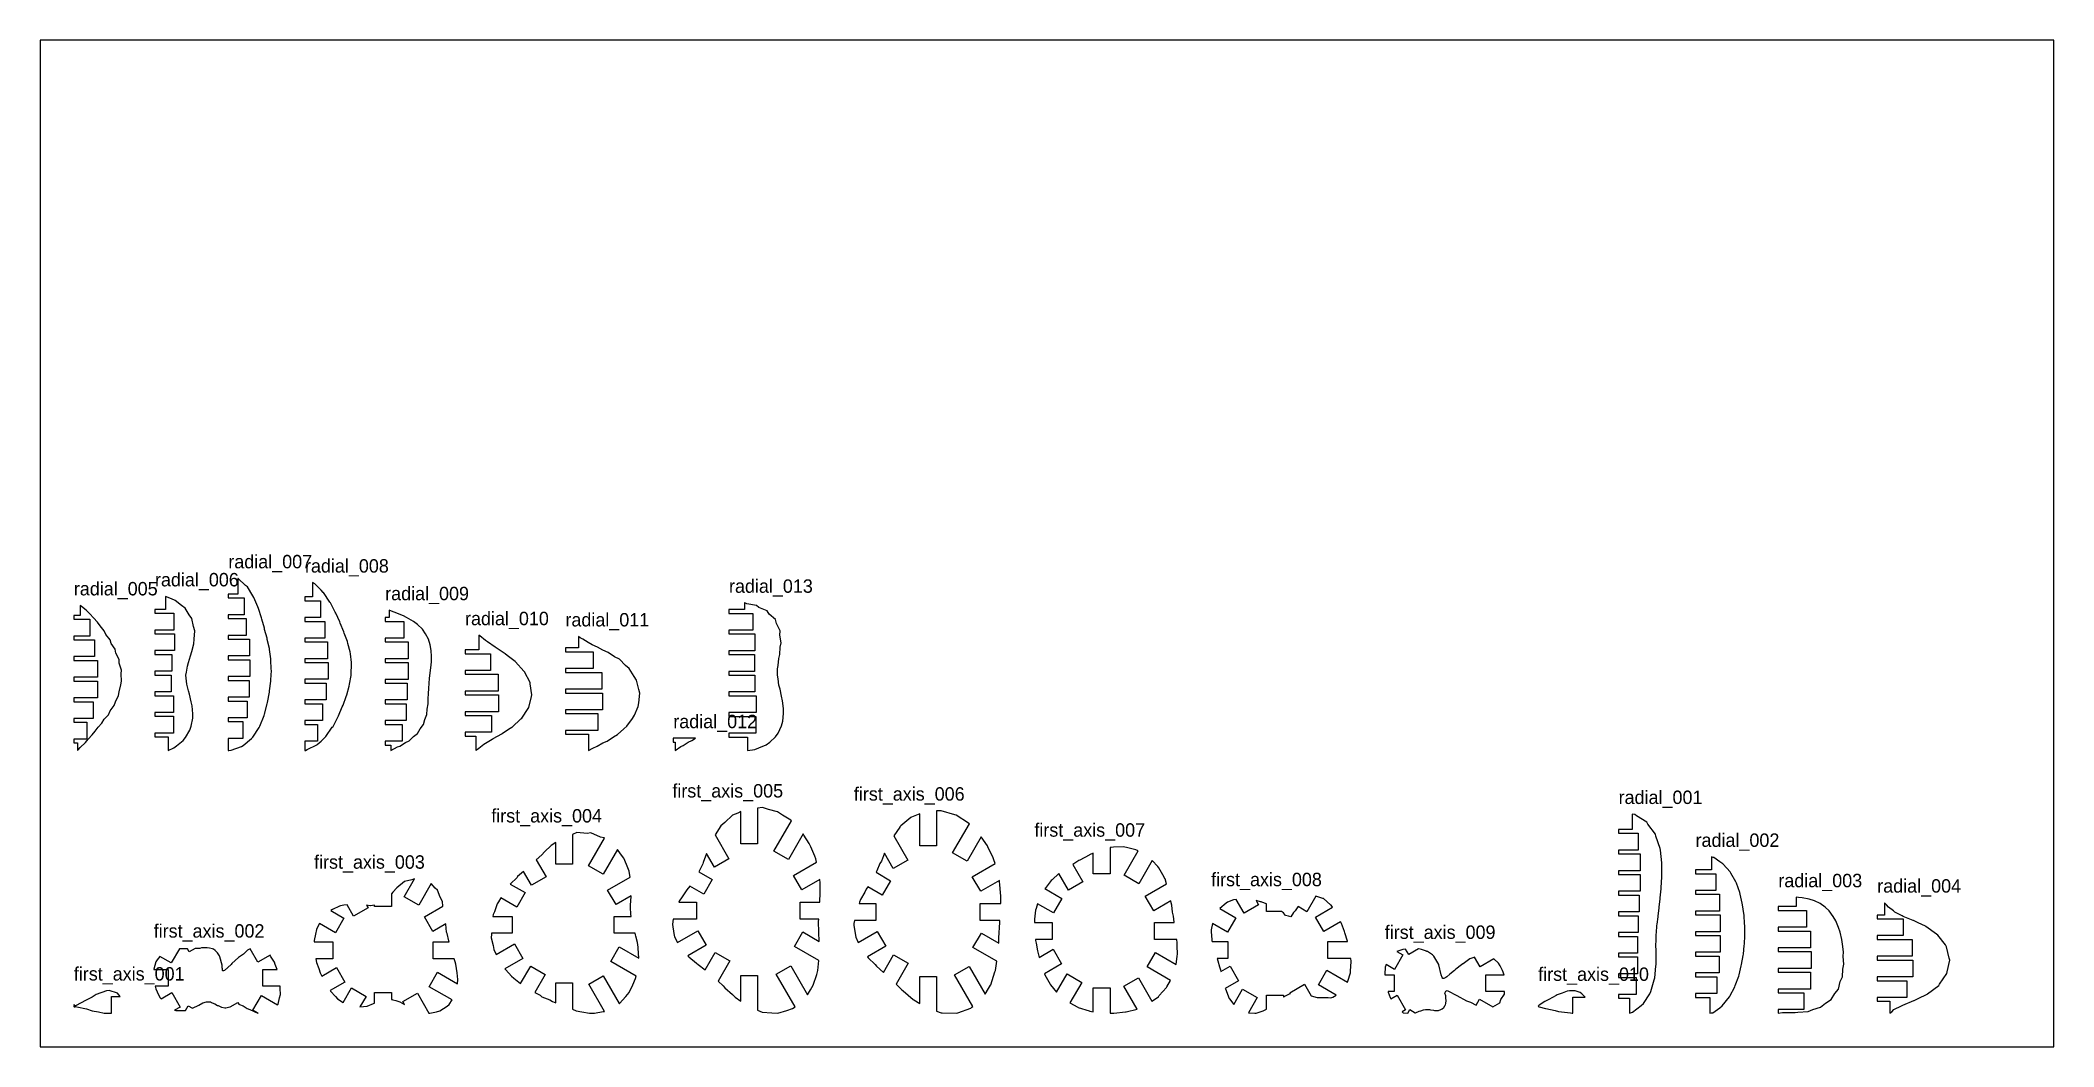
# Model space of a CAD drawing. Header units: metres. Extents: x 0 to 600, y 0 to 300.
import ezdxf

# ---------------------------------------------------------------- set-up
doc = ezdxf.new("R2010")
doc.units = ezdxf.units.M

msp = doc.modelspace()

# ---------------------------------------------------------------- texts
at = {"layer": 'first_axis_001'}
msp.add_text('first_axis_001', height=4, dxfattribs=at).set_placement((10, 19.735558))
at = {"layer": 'first_axis_002'}
msp.add_text('first_axis_002', height=4, dxfattribs=at).set_placement((33.795718, 32.51795))
at = {"layer": 'first_axis_003'}
msp.add_text('first_axis_003', height=4, dxfattribs=at).set_placement((81.59062, 53.06282))
at = {"layer": 'first_axis_004'}
msp.add_text('first_axis_004', height=4, dxfattribs=at).set_placement((134.390443, 66.839392))
at = {"layer": 'first_axis_005'}
msp.add_text('first_axis_005', height=4, dxfattribs=at).set_placement((188.353997, 74.282463))
at = {"layer": 'first_axis_006'}
msp.add_text('first_axis_006', height=4, dxfattribs=at).set_placement((242.452488, 73.357907))
at = {"layer": 'first_axis_007'}
msp.add_text('first_axis_007', height=4, dxfattribs=at).set_placement((296.22934, 62.604422))
at = {"layer": 'first_axis_008'}
msp.add_text('first_axis_008', height=4, dxfattribs=at).set_placement((348.90307, 47.852615))
at = {"layer": 'first_axis_009'}
msp.add_text('first_axis_009', height=4, dxfattribs=at).set_placement((400.650642, 32.14569))
at = {"layer": 'first_axis_010'}
msp.add_text('first_axis_010', height=4, dxfattribs=at).set_placement((446.371325, 19.631711))
at = {"layer": 'radial_001'}
msp.add_text('radial_001', height=4, dxfattribs=at).set_placement((470.336257, 72.351569))
at = {"layer": 'radial_002'}
msp.add_text('radial_002', height=4, dxfattribs=at).set_placement((493.259872, 59.570813))
at = {"layer": 'radial_003'}
msp.add_text('radial_003', height=4, dxfattribs=at).set_placement((517.932429, 47.537219))
at = {"layer": 'radial_004'}
msp.add_text('radial_004', height=4, dxfattribs=at).set_placement((547.409568, 45.936018))
at = {"layer": 'radial_005'}
msp.add_text('radial_005', height=4, dxfattribs=at).set_placement((10, 134.529507))
at = {"layer": 'radial_006'}
msp.add_text('radial_006', height=4, dxfattribs=at).set_placement((34.180889, 137.218919))
at = {"layer": 'radial_007'}
msp.add_text('radial_007', height=4, dxfattribs=at).set_placement((56.034678, 142.601807))
at = {"layer": 'radial_008'}
msp.add_text('radial_008', height=4, dxfattribs=at).set_placement((78.878908, 141.331636))
at = {"layer": 'radial_009'}
msp.add_text('radial_009', height=4, dxfattribs=at).set_placement((102.773567, 133.088327))
at = {"layer": 'radial_010'}
msp.add_text('radial_010', height=4, dxfattribs=at).set_placement((126.57208, 125.645224))
at = {"layer": 'radial_011'}
msp.add_text('radial_011', height=4, dxfattribs=at).set_placement((156.48962, 125.273533))
at = {"layer": 'radial_012'}
msp.add_text('radial_012', height=4, dxfattribs=at).set_placement((188.631114, 94.953123))
at = {"layer": 'radial_013'}
msp.add_text('radial_013', height=4, dxfattribs=at).set_placement((205.233792, 135.30669))

# ---------------------------------------------------------------- linework, layer by layer
at = {"layer": 'first_axis_001'}
for p, q in [((10.061445, 12.524041), (10, 12.475356)), ((10, 12.475356), (10.023447, 12.347803)), ((10.027116, 12.068526), (10.009425, 12.021045)), ((10.009425, 12.021045), (10.019835, 11.974568)), ((10.023447, 12.347803), (10.058133, 12.250088)), ((10.053703, 12.109332), (10.027116, 12.068526)), ((10.07241, 12.146265), (10.053703, 12.109332)), ((10.058133, 12.250088), (10.075086, 12.188607)), ((10.186751, 12.419342), (10.061445, 12.524041)), ((10.075086, 12.188607), (10.07241, 12.146265)), ((10.273095, 12.29347), (10.186751, 12.419342)), ((10.313605, 12.213066), (10.273095, 12.29347)), ((10.33192, 12.168389), (10.313605, 12.213066)), ((10.341815, 12.144666), (10.33192, 12.168389)), ((10.350053, 12.133795), (10.341815, 12.144666)), ((10.361421, 12.132584), (10.350053, 12.133795)), ((10.383037, 12.142008), (10.361421, 12.132584)), ((10.435877, 12.171927), (10.383037, 12.142008)), ((10.383728, 11.994177), (10.397678, 12.000568)), ((10.397678, 12.000568), (10.427332, 11.998373)), ((10.654315, 12.293433), (10.435877, 12.171927)), ((13.448747, 13.759818), (10.654315, 12.293433)), ((15.457812, 14.77003), (13.448747, 13.759818)), ((16.664747, 15.542856), (15.457812, 14.77003)), ((19.773157, 16.618789), (16.664747, 15.542856)), ((20.496079, 16.735558), (19.773157, 16.618789)), ((23.050726, 15.994066), (20.496079, 16.735558)), ((21.213844, 10.044093), (21.213844, 14.947221)), ((21.213844, 14.947221), (23.795718, 14.947221)), ((23.795718, 14.947221), (23.050726, 15.994066)), ((10.019835, 11.974568), (10.05944, 11.94091)), ((10.05944, 11.94091), (10.109631, 11.922074)), ((10.109631, 11.922074), (10.154378, 11.910734)), ((10.154378, 11.910734), (10.189475, 11.899288)), ((10.189475, 11.899288), (10.217832, 11.883881)), ((10.217832, 11.883881), (10.244803, 11.865622)), ((10.244803, 11.865622), (10.275114, 11.85243)), ((10.275114, 11.85243), (10.308578, 11.85691)), ((10.308578, 11.85691), (10.3383, 11.883527)), ((10.3383, 11.883527), (10.358133, 11.920891)), ((10.358133, 11.920891), (10.369051, 11.95485)), ((10.369051, 11.95485), (10.375931, 11.979334)), ((10.375931, 11.979334), (10.383728, 11.994177)), ((10.427332, 11.998373), (10.503984, 11.98206)), ((10.503984, 11.98206), (10.869346, 11.900443)), ((10.869346, 11.900443), (13.790121, 11.292935)), ((13.790121, 11.292935), (15.511536, 10.752258)), ((15.511536, 10.752258), (17.352613, 10.378482)), ((17.352613, 10.378482), (19.065785, 10)), ((19.065785, 10), (21.213844, 10.044093))]:
    msp.add_line(p, q, dxfattribs=at)
at = {"layer": 'first_axis_002'}
for p, q in [((34.477056, 25.32512), (33.80843, 23.086595)), ((34.814098, 25.866015), (34.477056, 25.32512)), ((35.667044, 26.912948), (34.814098, 25.866015)), ((39.044562, 24.962937), (35.667044, 26.912948)), ((41.498747, 29.21371), (39.044562, 24.962937)), ((42.446237, 29.180354), (41.498747, 29.21371)), ((43.607161, 29.217027), (42.446237, 29.180354)), ((43.858235, 29.185687), (43.607161, 29.217027)), ((44.390158, 28.26437), (43.858235, 29.185687)), ((46.146698, 29.278509), (44.390158, 28.26437)), ((47.583689, 29.295015), (46.146698, 29.278509)), ((48.009717, 29.463697), (47.583689, 29.295015)), ((49.027231, 29.43821), (48.009717, 29.463697)), ((49.713248, 29.51795), (49.027231, 29.43821)), ((50.390522, 29.425458), (49.713248, 29.51795)), ((51.335203, 29.163555), (50.390522, 29.425458)), ((51.613559, 29.08476), (51.335203, 29.163555)), ((52.108541, 28.674044), (51.613559, 29.08476)), ((52.647077, 28.231438), (52.108541, 28.674044)), ((52.809476, 27.962014), (52.647077, 28.231438)), ((53.45615, 27.090671), (52.809476, 27.962014)), ((53.8183, 25.768271), (53.45615, 27.090671)), ((53.82941, 25.748711), (53.8183, 25.768271)), ((53.831911, 25.71837), (53.82941, 25.748711)), ((54.160521, 24.337521), (53.831911, 25.71837)), ((54.161167, 23.486266), (54.160521, 24.337521)), ((56.848317, 24.542175), (54.890198, 22.722107)), ((57.125264, 24.81047), (56.848317, 24.542175)), ((59.083216, 26.63868), (57.125264, 24.81047)), ((60.54716, 27.636255), (59.083216, 26.63868)), ((61.748941, 28.80529), (60.54716, 27.636255)), ((62.516582, 29.143225), (61.748941, 28.80529)), ((64.812517, 25.166548), (62.516582, 29.143225)), ((68.542701, 27.320171), (64.812517, 25.166548)), ((68.654185, 26.97922), (68.542701, 27.320171)), ((69.788095, 25.190495), (68.654185, 26.97922)), ((70.013222, 24.474983), (69.788095, 25.190495)), ((70.574209, 23.012926), (70.013222, 24.474983)), ((33.80843, 23.086595), (33.795718, 23.012926)), ((33.795718, 23.012926), (38.077391, 23.012926)), ((38.077391, 18.012926), (34.229244, 18.012926)), ((34.229244, 18.012926), (34.412369, 17.272895)), ((38.077391, 23.012926), (38.077391, 18.012926)), ((54.256812, 23.255943), (54.161167, 23.486266)), ((54.294634, 22.729633), (54.256812, 23.255943)), ((54.373735, 22.625237), (54.294634, 22.729633)), ((54.599948, 22.601143), (54.373735, 22.625237)), ((54.890198, 22.722107), (54.599948, 22.601143)), ((66.292326, 18.012926), (66.292326, 23.012926)), ((66.292326, 23.012926), (70.574209, 23.012926)), ((71.502319, 18.012926), (66.292326, 18.012926)), ((71.47781, 17.408849), (71.502319, 18.012926)), ((34.412369, 17.272895), (34.859252, 16.372791)), ((34.859252, 16.372791), (35.642949, 14.658112)), ((35.642949, 14.658112), (35.977146, 14.291942)), ((35.977146, 14.291942), (39.199613, 16.152434)), ((39.199613, 16.152434), (41.699613, 11.822307)), ((43.252505, 10.791009), (44.087292, 12.236904)), ((44.087292, 12.236904), (45.380163, 11.490465)), ((45.380163, 11.490465), (47.238594, 12.412978)), ((47.238594, 12.412978), (48.468771, 13.041035)), ((48.468771, 13.041035), (49.524939, 13.429205)), ((49.524939, 13.429205), (49.806443, 13.37514)), ((49.806443, 13.37514), (50.753875, 13.401984)), ((50.753875, 13.401984), (51.064301, 13.200887)), ((51.064301, 13.200887), (51.753282, 12.936629)), ((51.753282, 12.936629), (52.03422, 12.761328)), ((52.03422, 12.761328), (52.810345, 12.31805)), ((52.810345, 12.31805), (53.016912, 12.264767)), ((53.016912, 12.264767), (54.021067, 11.794448)), ((56.578953, 11.893307), (58.856362, 13.208169)), ((58.856362, 13.208169), (59.130389, 12.73354)), ((59.130389, 12.73354), (59.400728, 12.604648)), ((59.400728, 12.604648), (60.428196, 12.185142)), ((60.428196, 12.185142), (61.682521, 11.401541)), ((63.390253, 10.906946), (65.890253, 15.237073)), ((65.890253, 15.237073), (70.698172, 12.461219)), ((70.698172, 12.461219), (70.907042, 12.705535)), ((70.907042, 12.705535), (71.268144, 14.621431)), ((71.268144, 14.621431), (71.59062, 15.607377)), ((71.59062, 15.607377), (71.47781, 17.408849)), ((41.699613, 11.822307), (40.02742, 10.856865)), ((40.02742, 10.856865), (40.412359, 10.755349)), ((40.412359, 10.755349), (43.252505, 10.791009)), ((54.021067, 11.794448), (54.104179, 11.820343)), ((54.104179, 11.820343), (55.027165, 11.646196)), ((55.027165, 11.646196), (55.303033, 11.619969)), ((55.303033, 11.619969), (55.34156, 11.610556)), ((55.34156, 11.610556), (56.538151, 11.901794)), ((56.538151, 11.901794), (56.578953, 11.893307)), ((61.682521, 11.401541), (62.466612, 11.091886)), ((62.466612, 11.091886), (63.77506, 10.50395)), ((64.961129, 10), (63.390253, 10.906946)), ((63.77506, 10.50395), (64.807465, 10.025939)), ((64.807465, 10.025939), (64.961129, 10))]:
    msp.add_line(p, q, dxfattribs=at)
at = {"layer": 'first_axis_003'}
for p, q in [((108.550154, 49.276142), (106.2411, 47.376004)), ((108.441571, 44.655826), (111.563301, 50.06282)), ((110.696412, 49.737166), (108.550154, 49.276142)), ((111.563301, 50.06282), (110.696412, 49.737166)), ((116.503896, 48.620183), (112.771698, 42.155826)), ((117.66078, 47.254191), (116.503896, 48.620183)), ((89.512518, 42.006483), (89.191453, 41.870918)), ((90.445332, 42.153961), (89.512518, 42.006483)), ((91.408491, 42.287856), (90.445332, 42.153961)), ((93.353287, 38.919372), (91.408491, 42.287856)), ((98.263632, 42.032287), (97.242138, 42.183683)), ((97.242138, 42.183683), (97.683414, 41.419372)), ((98.373243, 42.024627), (98.263632, 42.032287)), ((98.402969, 42.02236), (98.373243, 42.024627)), ((99.628209, 42.187319), (98.402969, 42.02236)), ((99.628209, 41.809277), (99.628209, 42.187319)), ((105.103276, 46.105533), (104.628209, 45.567666)), ((104.628209, 45.567666), (104.628209, 41.809277)), ((106.2411, 47.376004), (105.103276, 46.105533)), ((112.771698, 42.155826), (108.441571, 44.655826)), ((118.405098, 46.69128), (117.66078, 47.254191)), ((119.123063, 44.55462), (118.405098, 46.69128)), ((119.845005, 43.255553), (119.123063, 44.55462)), ((119.962022, 41.90387), (119.845005, 43.255553)), ((83.145323, 36.623205), (82.288917, 34.968747)), ((83.215083, 36.753508), (83.145323, 36.623205)), ((87.989224, 33.997156), (83.215083, 36.753508)), ((87.121078, 40.911814), (86.603799, 40.570534)), ((86.603799, 40.570534), (90.489224, 38.327284)), ((89.191453, 41.870918), (87.121078, 40.911814)), ((90.489224, 38.327284), (87.989224, 33.997156)), ((97.683414, 41.419372), (93.353287, 38.919372)), ((104.628209, 41.809277), (99.628209, 41.809277)), ((114.460179, 38.727379), (119.962022, 41.90387)), ((116.960179, 34.397252), (114.460179, 38.727379)), ((120.813141, 36.621761), (116.960179, 34.397252)), ((120.83859, 36.56086), (120.813141, 36.621761)), ((121.095931, 34.167858), (120.83859, 36.56086)), ((82.011475, 33.568657), (81.59062, 31.685384)), ((81.59062, 31.685384), (81.611881, 31.220761)), ((81.611881, 31.220761), (87.204981, 31.220761)), ((82.288917, 34.968747), (82.011475, 33.568657)), ((87.204981, 31.220761), (87.204981, 26.220761)), ((117.04415, 26.220761), (117.04415, 31.220761)), ((117.04415, 31.220761), (121.824412, 31.220761)), ((121.2448, 33.731683), (121.095931, 34.167858)), ((121.730484, 31.532948), (121.2448, 33.731683)), ((121.824412, 31.220761), (121.730484, 31.532948)), ((87.204981, 26.220761), (82.124317, 26.220761)), ((82.124317, 26.220761), (82.318416, 25.108445)), ((82.318416, 25.108445), (82.977185, 23.318781)), ((123.364882, 26.220761), (117.04415, 26.220761)), ((123.624977, 25.349724), (123.364882, 26.220761)), ((123.810637, 24.601924), (123.624977, 25.349724)), ((124.281266, 22.015822), (123.810637, 24.601924)), ((82.977185, 23.318781), (83.373152, 22.049827)), ((83.373152, 22.049827), (83.862911, 21.062038)), ((83.862911, 21.062038), (88.263384, 23.602653)), ((90.763384, 19.272526), (86.339492, 16.71839)), ((88.263384, 23.602653), (90.763384, 19.272526)), ((115.871629, 17.899243), (118.371629, 22.22937)), ((118.371629, 22.22937), (124.341517, 18.782653)), ((124.390443, 20.070732), (124.281266, 22.015822)), ((124.341517, 18.782653), (124.390443, 20.070732)), ((86.339492, 16.71839), (86.451706, 16.533228)), ((86.451706, 16.533228), (88.002575, 14.941272)), ((88.002575, 14.941272), (88.59332, 14.258226)), ((88.59332, 14.258226), (90.282458, 13.20332)), ((90.282458, 13.20332), (92.776084, 17.522406)), ((92.776084, 17.522406), (97.106211, 15.022406)), ((97.106211, 15.022406), (95.276483, 11.853224)), ((95.276483, 11.853224), (97.406582, 12.123021)), ((97.406582, 12.123021), (99.338005, 12.867799)), ((99.338005, 12.867799), (99.628209, 12.957805)), ((99.628209, 12.957805), (99.628209, 16.17422)), ((99.628209, 16.17422), (104.628209, 16.17422)), ((104.628209, 16.17422), (104.628209, 14.074661)), ((104.628209, 14.074661), (104.840496, 14.085152)), ((104.840496, 14.085152), (105.034002, 14.028713)), ((105.034002, 14.028713), (105.989151, 13.785423)), ((105.989151, 13.785423), (106.870217, 13.459849)), ((106.870217, 13.459849), (107.190497, 13.365038)), ((107.190497, 13.365038), (108.581861, 12.542707)), ((108.045037, 13.472514), (112.375164, 15.972514)), ((108.581861, 12.542707), (108.045037, 13.472514)), ((112.375164, 15.972514), (115.791993, 10.054393)), ((122.723069, 13.943561), (115.871629, 17.899243)), ((119.10242, 10.65746), (121.292321, 12.085666)), ((121.292321, 12.085666), (121.813254, 12.572993)), ((121.813254, 12.572993), (122.723069, 13.943561)), ((115.791993, 10.054393), (116.136496, 10)), ((116.136496, 10), (118.090405, 10.387464)), ((118.090405, 10.387464), (119.10242, 10.65746))]:
    msp.add_line(p, q, dxfattribs=at)
at = {"layer": 'first_axis_004'}
for p, q in [((153.615707, 60.846334), (152.277199, 59.973167)), ((153.615707, 54.45915), (153.615707, 60.846334)), ((159.849364, 63.839392), (158.615707, 63.25622)), ((158.615707, 63.25622), (158.615707, 54.45915)), ((162.945113, 63.587057), (159.849364, 63.839392)), ((164.10614, 63.759325), (162.945113, 63.587057)), ((163.387412, 53.926916), (168.159117, 62.191752)), ((166.985165, 62.47757), (164.10614, 63.759325)), ((168.083386, 62.257871), (166.985165, 62.47757)), ((168.159117, 62.191752), (168.083386, 62.257871)), ((149.418076, 57.207081), (147.81148, 55.715295)), ((147.81148, 55.715295), (150.713594, 50.688688)), ((150.25557, 58.076774), (149.418076, 57.207081)), ((152.277199, 59.973167), (150.25557, 58.076774)), ((158.615707, 54.45915), (153.615707, 54.45915)), ((171.976685, 58.803973), (167.717539, 51.426916)), ((172.883262, 57.464453), (171.976685, 58.803973)), ((173.906935, 56.201392), (172.883262, 57.464453)), ((174.652482, 54.299416), (173.906935, 56.201392)), ((175.439015, 52.357371), (174.652482, 54.299416)), ((142.097317, 50.485721), (140.069284, 48.483111)), ((140.069284, 48.483111), (144.479574, 45.936829)), ((142.240043, 50.705714), (142.097317, 50.485721)), ((144.04819, 52.233505), (142.240043, 50.705714)), ((146.383467, 48.188688), (144.04819, 52.233505)), ((150.713594, 50.688688), (146.383467, 48.188688)), ((167.717539, 51.426916), (163.387412, 53.926916)), ((169.070503, 46.69816), (175.759705, 50.560173)), ((175.688988, 51.048058), (175.439015, 52.357371)), ((175.759705, 50.560173), (175.688988, 51.048058)), ((136.179424, 42.609857), (135.37697, 40.18427)), ((136.570101, 43.204206), (136.179424, 42.609857)), ((137.201357, 44.365407), (136.570101, 43.204206)), ((141.979574, 41.606702), (137.201357, 44.365407)), ((144.479574, 45.936829), (141.979574, 41.606702)), ((171.570503, 42.368033), (169.070503, 46.69816)), ((176.040891, 44.949013), (171.570503, 42.368033)), ((175.899941, 41.548817), (175.902137, 42.183109)), ((175.902137, 42.183109), (176.041387, 44.757309)), ((176.040717, 44.940043), (176.040891, 44.949013)), ((176.041387, 44.757309), (176.040717, 44.940043)), ((134.965302, 39.388944), (134.891416, 38.831954)), ((134.891416, 38.831954), (140.582775, 38.831954)), ((135.37697, 40.18427), (134.965302, 39.388944)), ((140.582775, 38.831954), (140.582775, 33.831954)), ((171.039249, 33.831954), (171.039249, 38.831954)), ((171.039249, 38.831954), (176.068178, 38.831954)), ((175.976231, 39.543687), (175.899941, 41.548817)), ((176.068178, 38.831954), (175.976231, 39.543687)), ((134.468968, 33.574236), (134.390443, 32.430926)), ((134.390443, 32.430926), (134.966225, 30.142713)), ((140.582775, 33.831954), (134.453756, 33.831954)), ((134.453756, 33.831954), (134.468968, 33.574236)), ((134.966225, 30.142713), (135.200293, 28.994638)), ((135.864615, 27.526731), (141.279267, 30.652882)), ((141.279267, 30.652882), (143.779267, 26.322755)), ((177.259134, 33.831954), (171.039249, 33.831954)), ((177.381036, 33.379973), (177.259134, 33.831954)), ((177.510003, 32.976362), (177.381036, 33.379973)), ((177.930136, 31.031958), (177.510003, 32.976362)), ((178.19645, 29.649321), (177.930136, 31.031958)), ((135.200293, 28.994638), (135.864615, 27.526731)), ((143.779267, 26.322755), (138.467842, 23.256203)), ((143.120442, 18.823495), (146.143328, 24.059286)), ((146.143328, 24.059286), (150.473455, 21.559286)), ((169.97749, 25.442098), (172.47749, 29.772225)), ((177.58612, 21.049253), (169.97749, 25.442098)), ((172.47749, 29.772225), (178.353997, 26.379422)), ((178.215662, 29.333002), (178.19645, 29.649321)), ((178.353997, 26.379422), (178.215662, 29.333002)), ((138.467842, 23.256203), (138.704487, 22.961711)), ((138.704487, 22.961711), (140.446141, 21.07424)), ((140.446141, 21.07424), (141.086761, 20.483137)), ((141.086761, 20.483137), (143.120442, 18.823495)), ((150.473455, 21.559286), (147.340773, 16.133323)), ((153.615707, 13.111842), (153.615707, 19.079551)), ((153.615707, 19.079551), (158.615707, 19.079551)), ((158.615707, 19.079551), (158.615707, 11.157275)), ((163.430105, 18.663045), (167.760232, 21.163045)), ((168.115899, 10.547011), (163.430105, 18.663045)), ((167.760232, 21.163045), (172.552732, 12.86219)), ((175.46886, 16.186813), (176.611223, 18.461496)), ((176.611223, 18.461496), (177.407595, 20.334308)), ((177.407595, 20.334308), (177.58612, 21.049253)), ((147.340773, 16.133323), (148.936329, 15.355786)), ((148.936329, 15.355786), (149.506443, 14.924591)), ((149.506443, 14.924591), (151.893052, 13.98372)), ((151.893052, 13.98372), (152.622354, 13.445572)), ((152.622354, 13.445572), (153.615707, 13.111842)), ((172.552732, 12.86219), (172.565918, 12.870431)), ((172.565918, 12.870431), (174.477206, 14.990026)), ((174.477206, 14.990026), (175.46886, 16.186813)), ((158.615707, 11.157275), (159.65116, 10.711961)), ((159.65116, 10.711961), (161.395389, 10.379158)), ((161.395389, 10.379158), (163.677493, 10.025215)), ((163.677493, 10.025215), (165.121686, 10)), ((165.121686, 10), (167.764928, 10.460064)), ((167.764928, 10.460064), (168.115899, 10.547011))]:
    msp.add_line(p, q, dxfattribs=at)
at = {"layer": 'first_axis_005'}
for p, q in [((203.952456, 66.791348), (202.853186, 65.797841)), ((206.327523, 69.005327), (203.952456, 66.791348)), ((207.880642, 69.661612), (206.327523, 69.005327)), ((208.76182, 70.076593), (207.880642, 69.661612)), ((208.76182, 60.516862), (208.76182, 70.076593)), ((215.236174, 71.282463), (213.76182, 71.14045)), ((213.76182, 71.14045), (213.76182, 60.516862)), ((216.995772, 70.724056), (215.236174, 71.282463)), ((219.722607, 70.051271), (216.995772, 70.724056)), ((218.630955, 58.326863), (223.843013, 67.354413)), ((221.211262, 69.03313), (219.722607, 70.051271)), ((223.651514, 67.564338), (221.211262, 69.03313)), ((223.843013, 67.354413), (223.651514, 67.564338)), ((202.853186, 65.797841), (201.123439, 63.123339)), ((201.123439, 63.123339), (205.216816, 56.033402)), ((213.76182, 60.516862), (208.76182, 60.516862)), ((227.345469, 63.420845), (222.961082, 55.826863)), ((227.565829, 63.071637), (227.345469, 63.420845)), ((229.171608, 60.581255), (227.565829, 63.071637)), ((229.642552, 59.544782), (229.171608, 60.581255)), ((197.421659, 54.551543), (196.294775, 52.091126)), ((197.540544, 54.947783), (197.421659, 54.551543)), ((198.533884, 57.60858), (197.540544, 54.947783)), ((200.886689, 53.533402), (198.533884, 57.60858)), ((205.216816, 56.033402), (200.886689, 53.533402)), ((222.961082, 55.826863), (218.630955, 58.326863)), ((224.442912, 51.060006), (231.325275, 55.03354)), ((230.812309, 56.799357), (229.642552, 59.544782)), ((231.077279, 55.972372), (230.812309, 56.799357)), ((231.325275, 55.03354), (231.077279, 55.972372)), ((196.294775, 52.091126), (200.247627, 49.808946)), ((200.247627, 49.808946), (197.747627, 45.478819)), ((226.942912, 46.729879), (224.442912, 51.060006)), ((232.31102, 49.829157), (226.942912, 46.729879)), ((232.348447, 49.547586), (232.31102, 49.829157)), ((232.378444, 49.129734), (232.348447, 49.547586)), ((232.452488, 46.213837), (232.378444, 49.129734)), ((190.479916, 43.564595), (190.256943, 43.063147)), ((190.256943, 43.063147), (195.530131, 43.063147)), ((190.835917, 44.053342), (190.479916, 43.564595)), ((192.483665, 46.483815), (190.835917, 44.053342)), ((192.719121, 46.788956), (192.483665, 46.483815)), ((193.56356, 47.894491), (192.719121, 46.788956)), ((197.747627, 45.478819), (193.56356, 47.894491)), ((195.530131, 43.063147), (195.530131, 38.063147)), ((226.442683, 38.063147), (226.442683, 43.063147)), ((226.442683, 43.063147), (232.293419, 43.063147)), ((232.293419, 43.063147), (232.298813, 43.107493)), ((232.298813, 43.107493), (232.441746, 45.968932)), ((232.441746, 45.968932), (232.452488, 46.213837)), ((188.518804, 37.376276), (188.353997, 36.483878)), ((188.353997, 36.483878), (188.834415, 33.716394)), ((188.622205, 38.063147), (188.518804, 37.376276)), ((195.530131, 38.063147), (188.622205, 38.063147)), ((231.982667, 38.063147), (226.442683, 38.063147)), ((231.947669, 37.249518), (231.951594, 37.313745)), ((232.003901, 34.293437), (231.947669, 37.249518)), ((231.951594, 37.313745), (231.982667, 38.063147)), ((188.834415, 33.716394), (188.976001, 32.803117)), ((188.976001, 32.803117), (189.87731, 31.103546)), ((189.87731, 31.103546), (195.916302, 34.59016)), ((198.416302, 30.260033), (192.927692, 27.091182)), ((195.916302, 34.59016), (198.416302, 30.260033)), ((224.751053, 29.888384), (227.251053, 34.218511)), ((227.251053, 34.218511), (232.133618, 31.399561)), ((232.006049, 34.103049), (232.003901, 34.293437)), ((232.133618, 31.399561), (232.006049, 34.103049)), ((192.927692, 27.091182), (193.22673, 26.767558)), ((193.22673, 26.767558), (195.507346, 24.923708)), ((195.507346, 24.923708), (196.017159, 24.514175)), ((196.017159, 24.514175), (198.171458, 22.889975)), ((198.171458, 22.889975), (201.160536, 28.06721)), ((201.160536, 28.06721), (205.490663, 25.56721)), ((205.490663, 25.56721), (202.024857, 19.564259)), ((219.295931, 21.64766), (223.626058, 24.14766)), ((223.626058, 24.14766), (228.614351, 15.507682)), ((232.046425, 25.676399), (224.751053, 29.888384)), ((231.700036, 22.745856), (232.046425, 25.676399)), ((202.024857, 19.564259), (203.454083, 18.197418)), ((203.454083, 18.197418), (204.037008, 17.587391)), ((208.76182, 13.565396), (208.76182, 21.27558)), ((208.76182, 21.27558), (213.76182, 21.27558)), ((213.76182, 21.27558), (213.76182, 10.887406)), ((224.910155, 11.923538), (219.295931, 21.64766)), ((229.560441, 16.953947), (230.340843, 18.321474)), ((230.340843, 18.321474), (231.377186, 21.525906)), ((231.377186, 21.525906), (231.700036, 22.745856)), ((204.037008, 17.587391), (206.257593, 15.5589)), ((206.257593, 15.5589), (207.097324, 14.736293)), ((207.097324, 14.736293), (208.76182, 13.565396)), ((228.614351, 15.507682), (229.560441, 16.953947)), ((213.76182, 10.887406), (215.143098, 10.328455)), ((215.143098, 10.328455), (217.976403, 10.098206)), ((217.976403, 10.098206), (219.795104, 10)), ((219.795104, 10), (222.495132, 10.790233)), ((222.495132, 10.790233), (224.210055, 11.381426)), ((224.210055, 11.381426), (224.910155, 11.923538))]:
    msp.add_line(p, q, dxfattribs=at)
at = {"layer": 'first_axis_006'}
for p, q in [((259.465683, 68.29017), (256.46486, 65.801873)), ((259.655455, 68.461685), (259.465683, 68.29017)), ((262.058607, 69.42194), (259.655455, 68.461685)), ((262.058607, 59.89387), (262.058607, 69.42194)), ((268.069409, 70.342168), (267.058607, 70.301654)), ((267.058607, 70.301654), (267.058607, 59.89387)), ((268.49419, 70.357907), (268.069409, 70.342168)), ((272.561737, 69.158304), (268.49419, 70.357907)), ((271.86827, 57.816666), (276.856814, 66.457078)), ((272.885096, 69.055687), (272.561737, 69.158304)), ((276.595407, 66.680475), (272.885096, 69.055687)), ((276.726131, 66.591069), (276.595407, 66.680475)), ((276.856814, 66.457078), (276.726131, 66.591069)), ((256.108974, 65.495117), (254.324141, 62.882574)), ((254.324141, 62.882574), (258.5264, 55.604049)), ((256.130701, 65.51076), (256.108974, 65.495117)), ((256.46486, 65.801873), (256.130701, 65.51076)), ((280.393505, 62.582805), (276.198397, 55.316666)), ((282.224562, 59.86831), (280.393505, 62.582805)), ((250.194033, 54.630938), (249.303009, 52.456011)), ((250.643653, 55.344975), (250.194033, 54.630938)), ((251.528006, 57.725622), (250.643653, 55.344975)), ((254.196273, 53.104049), (251.528006, 57.725622)), ((258.5264, 55.604049), (254.196273, 53.104049)), ((267.058607, 59.89387), (262.058607, 59.89387)), ((276.198397, 55.316666), (271.86827, 57.816666)), ((277.74013, 50.653066), (284.541778, 54.579999)), ((282.38688, 59.55495), (282.224562, 59.86831)), ((283.975131, 56.267868), (282.38688, 59.55495)), ((284.163861, 55.700997), (283.975131, 56.267868)), ((284.541778, 54.579999), (284.163861, 55.700997)), ((249.303009, 52.456011), (249.045261, 51.999345)), ((249.045261, 51.999345), (253.38687, 49.492715)), ((253.38687, 49.492715), (250.88687, 45.162588)), ((280.24013, 46.322939), (277.74013, 50.653066)), ((285.82189, 49.545569), (280.24013, 46.322939)), ((285.882622, 49.254717), (285.82189, 49.545569)), ((285.97525, 48.302997), (285.882622, 49.254717)), ((286.186322, 45.94146), (285.97525, 48.302997)), ((244.171651, 43.097877), (243.991156, 42.655958)), ((243.991156, 42.655958), (248.943765, 42.655958)), ((244.457487, 43.876282), (244.171651, 43.097877)), ((245.757994, 46.083554), (244.457487, 43.876282)), ((246.150758, 46.93791), (245.757994, 46.083554)), ((246.595749, 47.640068), (246.150758, 46.93791)), ((250.88687, 45.162588), (246.595749, 47.640068)), ((248.943765, 42.655958), (248.943765, 37.655958)), ((280.045843, 37.655958), (280.045843, 42.655958)), ((280.045843, 42.655958), (286.202951, 42.655958)), ((286.22934, 44.88551), (286.186322, 45.94146)), ((286.200417, 42.791466), (286.22934, 44.88551)), ((286.202951, 42.655958), (286.200417, 42.791466)), ((242.480866, 36.765099), (242.452488, 36.197527)), ((242.452488, 36.197527), (242.905026, 33.126579)), ((242.615394, 37.655958), (242.480866, 36.765099)), ((248.943765, 37.655958), (242.615394, 37.655958)), ((285.979177, 37.655958), (280.045843, 37.655958)), ((285.877511, 35.695061), (285.896749, 36.808831)), ((285.896749, 36.808831), (285.979177, 37.655958)), ((242.905026, 33.126579), (242.984681, 32.615518)), ((242.984681, 32.615518), (243.739389, 31.022728)), ((243.739389, 31.022728), (249.439937, 34.313942)), ((249.439937, 34.313942), (251.939937, 29.983814)), ((277.943888, 29.541212), (280.443888, 33.871339)), ((280.443888, 33.871339), (285.605348, 30.891368)), ((285.605348, 30.891368), (285.666816, 32.710039)), ((285.666816, 32.710039), (285.747482, 33.74843)), ((285.747482, 33.74843), (285.877511, 35.695061)), ((251.939937, 29.983814), (246.469731, 26.825589)), ((246.469731, 26.825589), (246.681593, 26.468142)), ((246.681593, 26.468142), (248.768166, 24.50353)), ((248.768166, 24.50353), (249.181404, 23.984006)), ((251.277565, 22.152518), (254.288069, 27.366865)), ((254.288069, 27.366865), (258.618196, 24.866865)), ((258.618196, 24.866865), (255.026934, 18.646616)), ((285.003373, 25.465416), (277.943888, 29.541212)), ((284.623084, 22.685447), (285.003373, 25.465416)), ((249.181404, 23.984006), (251.277565, 22.152518)), ((255.026934, 18.646616), (256.773669, 16.981824)), ((262.058607, 12.896287), (262.058607, 20.946415)), ((262.058607, 20.946415), (267.058607, 20.946415)), ((267.058607, 20.946415), (267.058607, 10.572636)), ((272.48134, 21.433383), (276.811467, 23.933383)), ((277.904073, 12.040934), (272.48134, 21.433383)), ((276.811467, 23.933383), (281.558438, 15.711388)), ((282.602792, 17.386636), (283.188803, 18.36614)), ((283.188803, 18.36614), (283.23437, 18.419956)), ((283.23437, 18.419956), (284.445435, 22.347433)), ((284.445435, 22.347433), (284.623084, 22.685447)), ((256.773669, 16.981824), (257.145438, 16.700279)), ((257.145438, 16.700279), (260.13504, 14.12956)), ((260.13504, 14.12956), (260.322103, 14.013618)), ((260.322103, 14.013618), (262.058607, 12.896287)), ((277.584434, 11.771512), (277.904073, 12.040934)), ((281.558438, 15.711388), (282.602792, 17.386636)), ((267.058607, 10.572636), (268.426331, 10.102123)), ((268.426331, 10.102123), (268.726911, 10.085892)), ((268.726911, 10.085892), (272.998953, 10)), ((272.998953, 10), (273.383488, 10.132562)), ((273.383488, 10.132562), (277.293622, 11.517511)), ((277.293622, 11.517511), (277.584434, 11.771512))]:
    msp.add_line(p, q, dxfattribs=at)
at = {"layer": 'first_axis_007'}
for p, q in [((309.518836, 55.525695), (307.692275, 54.361533)), ((307.692275, 54.361533), (310.713941, 49.127854)), ((309.780463, 55.574202), (309.518836, 55.525695)), ((312.545502, 57.147576), (309.780463, 55.574202)), ((312.646005, 57.199424), (312.545502, 57.147576)), ((312.653327, 57.205233), (312.646005, 57.199424)), ((313.781876, 57.675242), (312.653327, 57.205233)), ((313.781876, 51.577103), (313.781876, 57.675242)), ((319.096433, 59.421365), (318.781876, 59.340171)), ((318.781876, 59.340171), (318.781876, 51.577103)), ((319.829505, 59.508971), (319.096433, 59.421365)), ((322.735622, 59.604422), (319.829505, 59.508971)), ((323.704648, 59.424189), (322.735622, 59.604422)), ((322.988546, 51.1002), (327.19297, 58.382476)), ((326.477369, 58.737436), (323.704648, 59.424189)), ((327.19297, 58.382476), (326.477369, 58.737436)), ((331.306413, 55.507168), (327.318673, 48.6002)), ((332.987704, 53.742785), (331.306413, 55.507168)), ((301.245232, 49.582476), (299.420559, 47.175376)), ((301.584221, 49.783706), (301.245232, 49.582476)), ((303.495928, 51.62982), (301.584221, 49.783706)), ((306.383814, 46.627854), (303.495928, 51.62982)), ((310.713941, 49.127854), (306.383814, 46.627854)), ((318.781876, 51.577103), (313.781876, 51.577103)), ((327.318673, 48.6002), (322.988546, 51.1002)), ((329.295509, 44.884083), (335.653237, 48.554719)), ((333.281943, 53.361262), (332.987704, 53.742785)), ((334.879234, 50.575017), (333.281943, 53.361262)), ((335.150248, 50.087206), (334.879234, 50.575017)), ((335.179914, 50.013143), (335.150248, 50.087206)), ((335.653237, 48.554719), (335.179914, 50.013143)), ((297.187919, 42.621057), (296.728421, 41.158285)), ((301.898738, 39.901265), (297.187919, 42.621057)), ((299.420559, 47.175376), (299.376836, 47.130788)), ((299.376836, 47.130788), (304.398738, 44.231392)), ((304.398738, 44.231392), (301.898738, 39.901265)), ((331.795509, 40.553956), (329.295509, 44.884083)), ((336.903136, 43.502846), (331.795509, 40.553956)), ((336.947429, 43.265566), (336.903136, 43.502846)), ((337.158285, 42.213348), (336.947429, 43.265566)), ((337.42314, 40.119358), (337.158285, 42.213348)), ((296.617221, 40.678025), (296.22934, 37.985127)), ((296.22934, 37.985127), (296.235624, 37.374473)), ((296.235624, 37.374473), (296.233313, 36.983907)), ((296.233313, 36.983907), (301.588833, 36.983907)), ((296.728421, 41.158285), (296.617221, 40.678025)), ((301.588833, 36.983907), (301.588833, 31.983907)), ((332.062221, 31.983907), (332.062221, 36.983907)), ((332.062221, 36.983907), (337.937064, 36.983907)), ((337.685474, 38.900393), (337.42314, 40.119358)), ((337.907775, 37.117017), (337.685474, 38.900393)), ((337.937064, 36.983907), (337.907775, 37.117017)), ((301.588833, 31.983907), (296.563364, 31.983907)), ((296.563364, 31.983907), (296.590307, 31.714551)), ((296.590307, 31.714551), (296.788685, 30.919311)), ((296.788685, 30.919311), (297.213171, 28.582931)), ((338.705098, 31.983907), (332.062221, 31.983907)), ((338.821142, 30.955739), (338.705098, 31.983907)), ((338.827433, 30.061702), (338.821142, 30.955739)), ((338.90307, 27.634567), (338.827433, 30.061702)), ((297.213171, 28.582931), (297.395807, 27.772561)), ((297.395807, 27.772561), (297.69605, 26.640127)), ((297.69605, 26.640127), (301.857208, 29.042573)), ((304.357208, 24.712446), (299.262667, 21.771111)), ((301.857208, 29.042573), (304.357208, 24.712446)), ((329.825315, 23.777848), (332.325315, 28.107975)), ((332.325315, 28.107975), (338.513361, 24.535305)), ((338.513361, 24.535305), (338.777834, 27.03368)), ((338.777834, 27.03368), (338.90307, 27.634567)), ((299.262667, 21.771111), (299.353444, 21.442823)), ((299.353444, 21.442823), (300.916003, 18.678204)), ((300.916003, 18.678204), (301.030786, 18.42897)), ((301.030786, 18.42897), (302.85482, 16.227563)), ((302.85482, 16.227563), (306.003977, 21.682064)), ((306.003977, 21.682064), (310.334104, 19.182064)), ((310.334104, 19.182064), (306.798254, 13.057791)), ((322.904375, 18.013403), (327.234502, 20.513403)), ((326.832209, 11.210195), (322.904375, 18.013403)), ((327.234502, 20.513403), (331.250844, 13.556895)), ((336.805462, 19.747858), (329.825315, 23.777848)), ((335.702554, 17.856179), (336.805462, 19.747858)), ((306.798254, 13.057791), (309.167916, 11.790597)), ((313.781876, 10.436463), (313.781876, 17.582824)), ((313.781876, 17.582824), (318.781876, 17.582824)), ((318.781876, 17.582824), (318.781876, 10.011867)), ((331.250844, 13.556895), (333.230741, 14.913369)), ((333.230741, 14.913369), (333.38246, 15.229349)), ((333.38246, 15.229349), (335.64673, 17.66255)), ((335.64673, 17.66255), (335.702554, 17.856179)), ((309.167916, 11.790597), (309.291073, 11.714686)), ((309.291073, 11.714686), (312.575647, 10.664853)), ((312.575647, 10.664853), (312.741101, 10.590721)), ((312.741101, 10.590721), (313.781876, 10.436463)), ((318.781876, 10.011867), (319.732192, 10)), ((319.732192, 10), (319.957922, 10.002166)), ((319.957922, 10.002166), (323.346061, 10.357305)), ((323.346061, 10.357305), (323.62156, 10.446846)), ((323.62156, 10.446846), (326.832209, 11.210195))]:
    msp.add_line(p, q, dxfattribs=at)
at = {"layer": 'first_axis_008'}
for p, q in [((353.428717, 42.754263), (351.502758, 41.201538)), ((353.787895, 43.103011), (353.428717, 42.754263)), ((355.619929, 43.759575), (353.787895, 43.103011)), ((356.329102, 43.936839), (355.619929, 43.759575)), ((358.720108, 39.795495), (356.329102, 43.936839)), ((363.050235, 42.295495), (358.720108, 39.795495)), ((363.609272, 43.218243), (362.322176, 43.55653)), ((362.322176, 43.55653), (363.050235, 42.295495)), ((363.809483, 43.161415), (363.609272, 43.218243)), ((363.972036, 43.090098), (363.809483, 43.161415)), ((365.441242, 42.561058), (363.972036, 43.090098)), ((365.441242, 40.357604), (365.441242, 42.561058)), ((380.082105, 44.852615), (377.426737, 40.253383)), ((382.157665, 44.210798), (380.082105, 44.852615)), ((382.422329, 44.179497), (382.157665, 44.210798)), ((384.517677, 42.300714), (382.422329, 44.179497)), ((384.672855, 42.212738), (384.517677, 42.300714)), ((385.068373, 41.599129), (384.672855, 42.212738)), ((349.275141, 36.71415), (348.90307, 34.824896)), ((353.755641, 34.127332), (349.275141, 36.71415)), ((351.502758, 41.201538), (356.255641, 38.457459)), ((356.255641, 38.457459), (353.755641, 34.127332)), ((369.857454, 40.357604), (365.441242, 40.357604)), ((370.446475, 39.939285), (369.857454, 40.357604)), ((371.048093, 39.087883), (370.446475, 39.939285)), ((371.969191, 38.890619), (371.048093, 39.087883)), ((372.622902, 38.724975), (371.969191, 38.890619)), ((373.443413, 40.025154), (372.622902, 38.724975)), ((373.91423, 40.474232), (373.443413, 40.025154)), ((374.792194, 41.712732), (373.91423, 40.474232)), ((374.820235, 41.758247), (374.792194, 41.712732)), ((377.426737, 40.253383), (374.820235, 41.758247)), ((379.991122, 38.667776), (385.068373, 41.599129)), ((382.491122, 34.337649), (379.991122, 38.667776)), ((387.492374, 37.225123), (382.491122, 34.337649)), ((387.550134, 37.096823), (387.492374, 37.225123)), ((387.750928, 36.770467), (387.550134, 37.096823)), ((388.629619, 34.319777), (387.750928, 36.770467)), ((348.90307, 34.824896), (348.913066, 34.35224)), ((348.913066, 34.35224), (349.105304, 31.854152)), ((349.105304, 31.854152), (349.140405, 31.574905)), ((349.140405, 31.574905), (349.143129, 31.526462)), ((349.143129, 31.526462), (349.200391, 31.324023)), ((349.200391, 31.324023), (353.905753, 31.324023)), ((353.905753, 31.324023), (353.905753, 26.324023)), ((383.730682, 26.324023), (383.730682, 31.324023)), ((383.730682, 31.324023), (389.564794, 31.324023)), ((388.771724, 33.954331), (388.629619, 34.319777)), ((389.539875, 31.453023), (388.771724, 33.954331)), ((389.564794, 31.324023), (389.539875, 31.453023)), ((353.905753, 26.324023), (350.670674, 26.324023)), ((350.670674, 26.324023), (350.886375, 25.626945)), ((350.886375, 25.626945), (351.380768, 23.8366)), ((351.797423, 22.390137), (354.610421, 24.014222)), ((354.610421, 24.014222), (357.110421, 19.684095)), ((390.517531, 26.324023), (383.730682, 26.324023)), ((390.445426, 22.589159), (390.650642, 25.270212)), ((390.602879, 25.552318), (390.517531, 26.324023)), ((390.650642, 25.270212), (390.602879, 25.552318)), ((351.380768, 23.8366), (351.678604, 22.921899)), ((351.678604, 22.921899), (351.797423, 22.390137)), ((357.110421, 19.684095), (353.109727, 17.374293)), ((372.396553, 16.107198), (376.72668, 18.607198)), ((376.72668, 18.607198), (378.681992, 15.220499)), ((380.91661, 18.44594), (383.41661, 22.776067)), ((386.201964, 15.394439), (380.91661, 18.44594)), ((383.41661, 22.776067), (389.560138, 19.229099)), ((389.560138, 19.229099), (389.61894, 19.577396)), ((389.61894, 19.577396), (390.469459, 22.003363)), ((390.469459, 22.003363), (390.445426, 22.589159)), ((353.109727, 17.374293), (353.158001, 17.245507)), ((353.158001, 17.245507), (354.308827, 14.361066)), ((354.308827, 14.361066), (354.336572, 14.296742)), ((354.336572, 14.296742), (354.344089, 14.286701)), ((354.344089, 14.286701), (355.695568, 12.613895)), ((355.695568, 12.613895), (358.305134, 17.133795)), ((358.305134, 17.133795), (362.635261, 14.633795)), ((362.635261, 14.633795), (360.019065, 10.102411)), ((365.441242, 11.220902), (365.441242, 15.357399)), ((365.441242, 15.357399), (370.441242, 15.357399)), ((370.441242, 15.357399), (370.441242, 14.774081)), ((370.441242, 14.774081), (370.60157, 14.881771)), ((370.60157, 14.881771), (371.301417, 15.224525)), ((371.301417, 15.224525), (372.453094, 15.879919)), ((372.523826, 15.886754), (372.396553, 16.107198)), ((372.453094, 15.879919), (372.523826, 15.886754)), ((378.681992, 15.220499), (380.55195, 14.69336)), ((380.55195, 14.69336), (383.803863, 14.6296)), ((383.803863, 14.6296), (384.548969, 14.560906)), ((384.548969, 14.560906), (385.221296, 14.812342)), ((385.221296, 14.812342), (386.201964, 15.394439)), ((360.019065, 10.102411), (361.930259, 10)), ((361.930259, 10), (362.367068, 10.054026)), ((362.367068, 10.054026), (364.402956, 10.696805)), ((364.402956, 10.696805), (365.441242, 11.220902))]:
    msp.add_line(p, q, dxfattribs=at)
at = {"layer": 'first_axis_009'}
for p, q in [((401.041221, 24.481392), (400.752306, 23.670143)), ((403.557656, 23.028527), (401.041221, 24.481392)), ((406.057656, 27.358654), (403.557656, 23.028527)), ((406.04825, 28.972958), (404.265474, 28.393371)), ((404.265474, 28.393371), (406.057656, 27.358654)), ((406.858074, 29.107377), (406.04825, 28.972958)), ((407.815398, 27.449244), (406.858074, 29.107377)), ((410.753729, 29.14569), (407.815398, 27.449244)), ((411.16242, 29.120619), (410.753729, 29.14569)), ((411.630578, 28.993576), (411.16242, 29.120619)), ((413.102849, 28.521251), (411.630578, 28.993576)), ((413.102849, 28.403074), (413.102849, 28.521251)), ((413.424499, 28.403074), (413.102849, 28.403074)), ((414.914792, 27.411582), (413.424499, 28.403074)), ((415.320918, 27.019814), (414.914792, 27.411582)), ((416.791303, 24.482755), (415.320918, 27.019814)), ((416.808205, 24.433978), (416.791303, 24.482755)), ((417.434661, 21.482357), (416.808205, 24.433978)), ((423.527287, 24.409795), (421.824702, 23.155585)), ((423.87203, 24.67529), (423.527287, 24.409795)), ((424.001453, 24.746507), (423.87203, 24.67529)), ((426.044683, 26.172488), (424.001453, 24.746507)), ((427.154729, 26.556127), (426.044683, 26.172488)), ((427.387347, 26.678088), (427.154729, 26.556127)), ((429.032827, 23.828033), (427.387347, 26.678088)), ((433.132678, 26.195084), (429.032827, 23.828033)), ((434.522028, 24.913535), (433.132678, 26.195084)), ((435.042265, 24.071484), (434.522028, 24.913535)), ((435.722392, 22.680233), (435.042265, 24.071484)), ((400.778528, 23.496673), (400.650642, 21.83076)), ((400.650642, 21.83076), (400.658007, 21.460983)), ((400.658007, 21.460983), (403.465364, 21.460983)), ((400.752306, 23.670143), (400.778528, 23.496673)), ((403.465364, 21.460983), (403.465364, 16.460983)), ((417.458978, 21.414556), (417.434661, 21.482357)), ((417.727032, 20.686633), (417.458978, 21.414556)), ((417.948851, 20.371266), (417.727032, 20.686633)), ((418.2668, 20.349103), (417.948851, 20.371266)), ((418.896204, 20.650665), (418.2668, 20.349103)), ((419.130703, 20.790373), (418.896204, 20.650665)), ((420.022935, 21.655756), (419.130703, 20.790373)), ((421.423482, 22.758701), (420.022935, 21.655756)), ((421.824702, 23.155585), (421.423482, 22.758701)), ((430.778095, 16.460983), (430.778095, 21.460983)), ((430.778095, 21.460983), (436.220564, 21.460983)), ((436.220564, 21.460983), (435.722392, 22.680233)), ((403.465364, 16.460983), (401.61843, 16.460983)), ((401.61843, 16.460983), (401.648088, 16.231171)), ((401.648088, 16.231171), (402.295228, 14.661365)), ((402.295228, 14.661365), (402.471569, 14.266387)), ((402.471569, 14.266387), (404.350018, 15.35091)), ((404.350018, 15.35091), (406.850018, 11.020783)), ((418.22627, 11.6625), (418.661019, 12.385879)), ((418.599711, 16.015016), (418.633621, 16.18012)), ((418.867779, 15.162907), (418.599711, 16.015016)), ((418.633621, 16.18012), (418.836644, 16.588596)), ((418.661019, 12.385879), (418.766391, 12.537028)), ((418.766391, 12.537028), (418.830458, 12.893942)), ((418.830458, 12.893942), (418.979639, 13.830598)), ((418.836644, 16.588596), (419.236463, 16.736084)), ((418.864292, 14.460803), (418.867779, 15.162907)), ((418.979639, 13.830598), (418.864292, 14.460803)), ((419.236463, 16.736084), (419.460292, 16.706659)), ((419.460292, 16.706659), (422.107765, 15.268089)), ((422.107765, 15.268089), (422.139187, 15.251393)), ((422.139187, 15.251393), (422.155452, 15.244546)), ((422.155452, 15.244546), (424.980103, 13.728118)), ((424.980103, 13.728118), (426.218195, 13.291747)), ((426.218195, 13.291747), (427.904217, 12.438263)), ((427.904217, 12.438263), (428.903295, 14.168718)), ((428.903295, 14.168718), (432.873615, 11.876453)), ((436.365281, 16.460983), (430.778095, 16.460983)), ((432.873615, 11.876453), (434.939983, 13.124642)), ((434.939983, 13.124642), (435.242515, 14.128887)), ((435.242515, 14.128887), (436.371325, 15.699719)), ((436.371325, 15.699719), (436.365281, 16.460983)), ((406.850018, 11.020783), (405.835075, 10.434805)), ((405.835075, 10.434805), (406.167705, 10.151776)), ((406.167705, 10.151776), (407.542471, 10)), ((407.542471, 10), (408.157596, 11.065428)), ((408.157596, 11.065428), (409.757399, 10.141782)), ((409.757399, 10.141782), (409.804738, 10.146383)), ((409.804738, 10.146383), (410.876703, 10.594529)), ((410.876703, 10.594529), (411.421402, 10.731201)), ((411.421402, 10.731201), (412.177606, 10.99508)), ((412.177606, 10.99508), (412.798363, 11.130051)), ((412.798363, 11.130051), (412.944993, 11.131463)), ((412.944993, 11.131463), (414.024585, 11.132744)), ((414.024585, 11.132744), (414.287464, 11.042204)), ((414.287464, 11.042204), (415.163034, 10.947177)), ((415.163034, 10.947177), (415.476242, 10.825279)), ((415.476242, 10.825279), (416.300584, 10.847279)), ((416.300584, 10.847279), (416.665306, 10.823746)), ((416.665306, 10.823746), (417.366143, 11.072626)), ((417.366143, 11.072626), (417.792313, 11.301971)), ((417.792313, 11.301971), (418.22627, 11.6625))]:
    msp.add_line(p, q, dxfattribs=at)
at = {"layer": 'first_axis_010'}
for p, q in [((446.615122, 12.423309), (446.371325, 12.128869)), ((446.371325, 12.128869), (446.639484, 11.919371)), ((448.358204, 13.460718), (446.615122, 12.423309)), ((449.558069, 14.123381), (448.358204, 13.460718)), ((451.729407, 15.318974), (449.558069, 14.123381)), ((452.052526, 15.498209), (451.729407, 15.318974)), ((453.484499, 16.01425), (452.052526, 15.498209)), ((454.962083, 16.515618), (453.484499, 16.01425)), ((455.661671, 16.626316), (454.962083, 16.515618)), ((457.381665, 16.631711), (455.661671, 16.626316)), ((456.670358, 10.019469), (456.670358, 14.798066)), ((456.670358, 14.798066), (460.336257, 14.798066)), ((458.868293, 16.202911), (457.381665, 16.631711)), ((459.363921, 15.81326), (458.868293, 16.202911)), ((460.336257, 14.798066), (459.363921, 15.81326)), ((446.639484, 11.919371), (448.568978, 11.37863)), ((448.568978, 11.37863), (448.655181, 11.358418)), ((448.655181, 11.358418), (451.407457, 10.800446)), ((451.407457, 10.800446), (452.387935, 10.468235)), ((452.387935, 10.468235), (455.990544, 10.114139)), ((455.990544, 10.114139), (456.504841, 10)), ((456.504841, 10), (456.670358, 10.019469))]:
    msp.add_line(p, q, dxfattribs=at)
at = {"layer": 'radial_001'}
for p, q in [((475.136463, 69.240792), (474.338972, 69.351569)), ((474.338972, 69.351569), (474.338972, 64.759917)), ((475.680894, 68.821884), (475.136463, 69.240792)), ((478.724674, 66.918601), (475.680894, 68.821884)), ((479.047702, 66.388518), (478.724674, 66.918601)), ((481.282013, 63.345995), (479.047702, 66.388518)), ((474.338972, 64.759917), (470.336257, 64.759917)), ((470.336257, 64.759917), (470.336257, 63.617291)), ((470.336257, 63.617291), (476.181376, 63.617291)), ((476.181376, 63.617291), (476.181376, 58.617291)), ((481.440026, 62.781468), (481.282013, 63.345995)), ((482.726178, 59.131859), (481.440026, 62.781468)), ((476.181376, 58.617291), (470.336257, 58.617291)), ((470.336257, 58.617291), (470.336257, 57.474664)), ((470.336257, 57.474664), (476.79557, 57.474664)), ((476.79557, 57.474664), (476.79557, 52.474664)), ((482.776458, 58.59095), (482.726178, 59.131859)), ((483.258906, 54.86285), (482.776458, 58.59095)), ((483.233618, 50.927648), (483.259872, 54.380887)), ((483.259872, 54.380887), (483.258906, 54.86285)), ((476.79557, 52.474664), (470.336257, 52.474664)), ((470.336257, 52.474664), (470.336257, 51.332037)), ((470.336257, 51.332037), (476.786475, 51.332037)), ((476.786475, 51.332037), (476.786475, 46.332037)), ((482.982502, 47.461061), (483.2292, 50.51059)), ((483.2292, 50.51059), (483.233618, 50.927648)), ((476.786475, 46.332037), (470.336257, 46.332037)), ((470.336257, 46.332037), (470.336257, 45.189411)), ((470.336257, 45.189411), (476.493365, 45.189411)), ((476.493365, 45.189411), (476.493365, 40.189411)), ((482.425234, 41.634506), (482.698031, 44.060456)), ((482.698031, 44.060456), (482.698234, 44.406821)), ((482.698234, 44.406821), (482.98657, 47.091108)), ((482.98657, 47.091108), (482.982502, 47.461061)), ((476.493365, 40.189411), (470.336257, 40.189411)), ((470.336257, 40.189411), (470.336257, 39.046784)), ((470.336257, 39.046784), (476.186993, 39.046784)), ((476.186993, 39.046784), (476.186993, 34.046784)), ((481.597689, 33.942692), (481.769862, 36.160088)), ((481.769862, 36.160088), (481.841913, 36.496913)), ((481.841913, 36.496913), (482.08464, 38.692801)), ((482.08464, 38.692801), (482.139356, 39.027312)), ((482.139356, 39.027312), (482.401325, 41.296847)), ((482.401325, 41.296847), (482.425234, 41.634506)), ((476.186993, 34.046784), (470.336257, 34.046784)), ((470.336257, 34.046784), (470.336257, 32.904158)), ((470.336257, 32.904158), (475.929672, 32.904158)), ((475.929672, 32.904158), (475.929672, 27.904158)), ((481.461161, 30.809215), (481.489578, 31.211952)), ((481.516322, 28.118456), (481.461161, 30.809215)), ((481.489578, 31.211952), (481.536618, 33.587419)), ((481.536618, 33.587419), (481.597689, 33.942692)), ((475.929672, 27.904158), (470.336257, 27.904158)), ((470.336257, 27.904158), (470.336257, 26.761531)), ((470.336257, 26.761531), (475.922071, 26.761531)), ((475.922071, 26.761531), (475.922071, 21.761531)), ((481.467552, 23.975137), (481.50369, 24.538598)), ((481.50369, 24.538598), (481.509543, 27.639666)), ((481.509543, 27.639666), (481.516322, 28.118456)), ((475.922071, 21.761531), (470.336257, 21.761531)), ((470.336257, 21.761531), (470.336257, 20.618905)), ((470.336257, 20.618905), (475.546249, 20.618905)), ((475.546249, 20.618905), (475.546249, 15.618905)), ((479.937991, 16.46019), (480.965874, 19.912615)), ((480.965874, 19.912615), (481.108074, 20.540868)), ((481.108074, 20.540868), (481.467552, 23.975137)), ((475.546249, 15.618905), (470.336257, 15.618905)), ((470.336257, 15.618905), (470.336257, 14.476278)), ((470.336257, 14.476278), (473.539417, 14.476278)), ((473.539417, 14.476278), (473.539417, 10)), ((474.517386, 10.308417), (477.07483, 12.260357)), ((477.07483, 12.260357), (477.735385, 12.849522)), ((477.735385, 12.849522), (479.598295, 15.813305)), ((479.598295, 15.813305), (479.937991, 16.46019)), ((473.539417, 10), (474.517386, 10.308417))]:
    msp.add_line(p, q, dxfattribs=at)
at = {"layer": 'radial_002'}
for p, q in [((498.530099, 56.384575), (497.993972, 56.570813)), ((497.993972, 56.570813), (497.993972, 52.720565)), ((498.743402, 56.371429), (498.530099, 56.384575)), ((500.508385, 55.14508), (498.743402, 56.371429)), ((501.402253, 54.544171), (500.508385, 55.14508)), ((501.4758, 54.448094), (501.402253, 54.544171)), ((503.607794, 52.097287), (501.4758, 54.448094)), ((497.993972, 52.720565), (493.259872, 52.720565)), ((493.259872, 52.720565), (493.259872, 51.577938)), ((493.259872, 51.577938), (499.287124, 51.577938)), ((499.287124, 51.577938), (499.287124, 46.577938)), ((503.757067, 51.775751), (503.607794, 52.097287)), ((505.286994, 49.172257), (503.757067, 51.775751)), ((505.419286, 48.716566), (505.286994, 49.172257)), ((506.450444, 46.020768), (505.419286, 48.716566)), ((499.287124, 46.577938), (493.259872, 46.577938)), ((493.259872, 46.577938), (493.259872, 45.435312)), ((493.259872, 45.435312), (500.39997, 45.435312)), ((500.39997, 45.435312), (500.39997, 40.435312)), ((506.551785, 45.513432), (506.450444, 46.020768)), ((507.196644, 42.829459), (506.551785, 45.513432)), ((507.279999, 42.317004), (507.196644, 42.829459)), ((507.642555, 39.693775), (507.279999, 42.317004)), ((500.39997, 40.435312), (493.259872, 40.435312)), ((493.259872, 40.435312), (493.259872, 39.292685)), ((493.259872, 39.292685), (500.593832, 39.292685)), ((500.593832, 39.292685), (500.593832, 34.292685)), ((507.711583, 39.189123), (507.642555, 39.693775)), ((507.874422, 36.63224), (507.711583, 39.189123)), ((507.915088, 36.134217), (507.874422, 36.63224)), ((507.932429, 33.620653), (507.915088, 36.134217)), ((500.593832, 34.292685), (493.259872, 34.292685)), ((493.259872, 34.292685), (493.259872, 33.150058)), ((493.259872, 33.150058), (500.593334, 33.150058)), ((500.593334, 33.150058), (500.593334, 28.150058)), ((507.521165, 27.602464), (507.762912, 30.147045)), ((507.762912, 30.147045), (507.82039, 30.622128)), ((507.82039, 30.622128), (507.926563, 33.130586)), ((507.926563, 33.130586), (507.932429, 33.620653)), ((500.593334, 28.150058), (493.259872, 28.150058)), ((493.259872, 28.150058), (493.259872, 27.007432)), ((493.259872, 27.007432), (500.332031, 27.007432)), ((500.332031, 27.007432), (500.332031, 22.007432)), ((506.220427, 21.406814), (506.90032, 24.101878)), ((506.90032, 24.101878), (507.004312, 24.535075)), ((507.004312, 24.535075), (507.427009, 27.148514)), ((507.427009, 27.148514), (507.521165, 27.602464)), ((500.332031, 22.007432), (493.259872, 22.007432)), ((493.259872, 22.007432), (493.259872, 20.864805)), ((493.259872, 20.864805), (499.612853, 20.864805)), ((499.612853, 20.864805), (499.612853, 15.864805)), ((505.002252, 17.865505), (505.085255, 18.237604)), ((505.085255, 18.237604), (506.126608, 20.993904)), ((506.126608, 20.993904), (506.220427, 21.406814)), ((499.612853, 15.864805), (493.259872, 15.864805)), ((493.259872, 15.864805), (493.259872, 14.722179)), ((493.259872, 14.722179), (497.567116, 14.722179)), ((497.567116, 14.722179), (497.567116, 10)), ((500.508385, 11.625374), (501.20549, 12.16634)), ((501.20549, 12.16634), (501.23575, 12.23738)), ((501.23575, 12.23738), (503.396205, 14.847295)), ((503.396205, 14.847295), (503.471905, 15.117115)), ((503.471905, 15.117115), (505.002252, 17.865505)), ((497.567116, 10), (497.871509, 10.105819)), ((497.871509, 10.105819), (498.378083, 10.137685)), ((498.378083, 10.137685), (500.508385, 11.625374))]:
    msp.add_line(p, q, dxfattribs=at)
at = {"layer": 'radial_003'}
for p, q in [((523.92274, 44.527283), (523.243165, 44.537219)), ((523.243165, 44.537219), (523.243165, 41.776503)), ((525.045017, 44.398763), (523.92274, 44.527283)), ((527.155607, 43.99128), (525.045017, 44.398763)), ((528.700549, 43.464786), (527.155607, 43.99128)), ((530.34968, 42.674211), (528.700549, 43.464786)), ((531.899892, 41.56461), (530.34968, 42.674211)), ((523.243165, 41.776503), (517.932429, 41.776503)), ((517.932429, 41.776503), (517.932429, 40.633877)), ((517.932429, 40.633877), (526.345768, 40.633877)), ((526.345768, 40.633877), (526.345768, 35.633877)), ((533.085916, 40.483835), (531.899892, 41.56461)), ((534.315339, 38.825295), (533.085916, 40.483835)), ((535.098486, 37.566759), (534.315339, 38.825295)), ((535.899689, 35.543491), (535.098486, 37.566759)), ((526.345768, 35.633877), (517.932429, 35.633877)), ((517.932429, 35.633877), (517.932429, 34.49125)), ((517.932429, 34.49125), (527.551754, 34.49125)), ((527.551754, 34.49125), (527.551754, 29.49125)), ((536.365947, 34.193372), (535.899689, 35.543491)), ((536.824688, 31.995578), (536.365947, 34.193372)), ((537.045171, 30.599814), (536.824688, 31.995578)), ((537.303068, 28.329151), (537.045171, 30.599814)), ((527.551754, 29.49125), (517.932429, 29.49125)), ((517.932429, 29.49125), (517.932429, 28.348623)), ((517.932429, 28.348623), (527.670698, 28.348623)), ((527.670698, 28.348623), (527.670698, 23.348623)), ((537.148385, 23.145056), (537.409568, 24.585722)), ((537.301546, 26.90436), (537.303068, 28.329151)), ((537.409568, 24.585722), (537.301546, 26.90436)), ((527.670698, 23.348623), (517.932429, 23.348623)), ((517.932429, 23.348623), (517.932429, 22.205997)), ((517.932429, 22.205997), (527.475839, 22.205997)), ((527.475839, 22.205997), (527.475839, 17.205997)), ((535.832402, 17.204618), (536.394965, 19.399175)), ((536.394965, 19.399175), (537.008615, 20.817675)), ((537.008615, 20.817675), (537.148385, 23.145056)), ((527.475839, 17.205997), (517.932429, 17.205997)), ((517.932429, 17.205997), (517.932429, 16.06337)), ((517.932429, 16.06337), (525.559154, 16.06337)), ((525.559154, 16.06337), (525.559154, 11.06337)), ((530.539792, 11.782214), (531.975055, 12.994299)), ((531.975055, 12.994299), (533.667453, 14.073191)), ((533.667453, 14.073191), (534.740973, 15.891179)), ((534.740973, 15.891179), (535.832402, 17.204618)), ((525.559154, 11.06337), (517.932429, 11.06337)), ((517.932429, 11.06337), (517.932429, 10)), ((517.932429, 10), (519.214064, 10.174507)), ((519.214064, 10.174507), (519.419899, 10.224136)), ((519.419899, 10.224136), (519.797769, 10.22863)), ((519.797769, 10.22863), (522.912081, 10.16652)), ((522.912081, 10.16652), (523.739447, 10.283493)), ((523.739447, 10.283493), (526.779773, 10.524784)), ((526.779773, 10.524784), (528.168703, 11.083545)), ((528.168703, 11.083545), (530.539792, 11.782214))]:
    msp.add_line(p, q, dxfattribs=at)
at = {"layer": 'radial_004'}
for p, q in [((550.212607, 42.306138), (549.613022, 42.936018)), ((549.613022, 42.936018), (549.613022, 39.26443)), ((550.737021, 41.630726), (550.212607, 42.306138)), ((549.613022, 39.26443), (547.409568, 39.26443)), ((547.409568, 39.26443), (547.409568, 38.121803)), ((547.409568, 38.121803), (555.172637, 38.121803)), ((552.230642, 40.470668), (550.737021, 41.630726)), ((552.682093, 40.106974), (552.230642, 40.470668)), ((554.82629, 39.036161), (552.682093, 40.106974)), ((555.154645, 38.859055), (554.82629, 39.036161)), ((558.153708, 37.668303), (555.154645, 38.859055)), ((555.172637, 38.121803), (555.172637, 33.121803)), ((558.256459, 37.61422), (558.153708, 37.668303)), ((559.636798, 36.968066), (558.256459, 37.61422)), ((561.749517, 35.979151), (559.636798, 36.968066)), ((555.172637, 33.121803), (547.409568, 33.121803)), ((547.409568, 33.121803), (547.409568, 31.979177)), ((547.409568, 31.979177), (557.817352, 31.979177)), ((557.817352, 31.979177), (557.817352, 26.979177)), ((561.930525, 35.881523), (561.749517, 35.979151)), ((565.113355, 33.584496), (561.930525, 35.881523)), ((565.476455, 33.280425), (565.113355, 33.584496)), ((567.7006, 30.328784), (565.476455, 33.280425)), ((568.040521, 29.822585), (567.7006, 30.328784)), ((557.817352, 26.979177), (547.409568, 26.979177)), ((547.409568, 26.979177), (547.409568, 25.83655)), ((547.409568, 25.83655), (558.033156, 25.83655)), ((558.033156, 25.83655), (558.033156, 20.83655)), ((568.875185, 26.426911), (568.040521, 29.822585)), ((568.269044, 22.351222), (569.022958, 25.817077)), ((569.022958, 25.817077), (568.875185, 26.426911)), ((558.033156, 20.83655), (547.409568, 20.83655)), ((547.409568, 20.83655), (547.409568, 19.693923)), ((547.409568, 19.693923), (556.206638, 19.693923)), ((556.206638, 19.693923), (556.206638, 14.693923)), ((562.387964, 15.764386), (565.73448, 18.284398)), ((565.73448, 18.284398), (565.941105, 18.65971)), ((565.941105, 18.65971), (568.185735, 21.792399)), ((568.185735, 21.792399), (568.269044, 22.351222)), ((556.206638, 14.693923), (547.409568, 14.693923)), ((547.409568, 14.693923), (547.409568, 13.551297)), ((547.409568, 13.551297), (551.167957, 13.551297)), ((551.167957, 13.551297), (551.167957, 10)), ((552.341997, 11.053066), (554.614721, 12.173085)), ((554.614721, 12.173085), (555.04138, 12.434336)), ((555.04138, 12.434336), (558.327454, 13.741661)), ((558.327454, 13.741661), (558.454488, 13.793654)), ((558.454488, 13.793654), (559.636797, 14.353336)), ((559.636797, 14.353336), (562.245103, 15.621964)), ((562.245103, 15.621964), (562.387964, 15.764386)), ((551.167957, 10), (551.753284, 10.438243)), ((551.753284, 10.438243), (552.341997, 11.053066))]:
    msp.add_line(p, q, dxfattribs=at)
at = {"layer": 'radial_005'}
for p, q in [((11.914647, 128.563365), (10, 128.563365)), ((10, 128.563365), (10, 127.420738)), ((10, 127.420738), (14.782013, 127.420738)), ((12.282713, 131.239311), (11.914647, 131.529507)), ((11.914647, 131.529507), (11.914647, 128.563365)), ((13.686344, 130.119151), (12.282713, 131.239311)), ((14.802239, 129.010168), (13.686344, 130.119151)), ((14.782013, 127.420738), (14.782013, 122.420738)), ((15.862969, 127.881376), (14.802239, 129.010168)), ((17.025412, 126.571323), (15.862969, 127.881376)), ((17.808596, 125.427625), (17.025412, 126.571323)), ((14.782013, 122.420738), (10, 122.420738)), ((10, 122.420738), (10, 121.278112)), ((10, 121.278112), (16.135871, 121.278112)), ((16.135871, 121.278112), (16.135871, 116.278112)), ((19.014011, 124.002663), (17.808596, 125.427625)), ((19.560588, 122.848774), (19.014011, 124.002663)), ((20.802563, 121.314298), (19.560588, 122.848774)), ((21.143519, 120.160132), (20.802563, 121.314298)), ((22.346501, 118.466758), (21.143519, 120.160132)), ((16.135871, 116.278112), (10, 116.278112)), ((10, 116.278112), (10, 115.135485)), ((10, 115.135485), (17.064415, 115.135485)), ((17.064415, 115.135485), (17.064415, 110.135485)), ((22.51172, 117.323905), (22.346501, 118.466758)), ((23.519759, 115.428894), (22.51172, 117.323905)), ((23.543315, 114.306465), (23.519759, 115.428894)), ((24.167512, 112.230474), (23.543315, 114.306465)), ((17.064415, 110.135485), (10, 110.135485)), ((10, 110.135485), (10, 108.992859)), ((10, 108.992859), (17.090008, 108.992859)), ((17.090008, 108.992859), (17.090008, 103.992859)), ((24.013568, 107.883105), (24.180889, 108.973386)), ((24.084314, 111.129239), (24.167512, 112.230474)), ((24.180889, 108.973386), (24.084314, 111.129239)), ((17.090008, 103.992859), (10, 103.992859)), ((10, 103.992859), (10, 102.850232)), ((10, 102.850232), (15.804226, 102.850232)), ((15.804226, 102.850232), (15.804226, 97.850232)), ((22.009237, 101.711333), (22.372407, 102.82531)), ((22.372407, 102.82531), (23.296793, 104.702189)), ((23.296793, 104.702189), (23.549927, 105.797605)), ((23.549927, 105.797605), (24.013568, 107.883105)), ((15.804226, 97.850232), (10, 97.850232)), ((10, 97.850232), (10, 96.707606)), ((10, 96.707606), (13.88959, 96.707606)), ((13.88959, 96.707606), (13.88959, 91.707606)), ((17.271279, 95.281354), (18.393499, 96.450055)), ((18.393499, 96.450055), (19.078709, 97.627741)), ((19.078709, 97.627741), (20.313642, 98.971035)), ((20.313642, 98.971035), (20.820691, 100.112026)), ((20.820691, 100.112026), (22.009237, 101.711333)), ((13.88959, 91.707606), (10, 91.707606)), ((10, 91.707606), (10, 90.564979)), ((10, 90.564979), (11.063845, 90.564979)), ((11.063845, 90.564979), (11.063845, 88.282463)), ((11.887988, 89.18321), (13.456855, 90.689942)), ((13.456855, 90.689942), (14.242638, 91.647061)), ((14.242638, 91.647061), (15.420637, 92.980224)), ((15.420637, 92.980224), (16.3694, 94.046507)), ((16.3694, 94.046507), (17.271279, 95.281354)), ((11.063845, 88.282463), (11.273913, 88.454753)), ((11.273913, 88.454753), (11.887988, 89.18321))]:
    msp.add_line(p, q, dxfattribs=at)
at = {"layer": 'radial_006'}
for p, q in [((39.082872, 133.457398), (37.315976, 134.218919)), ((37.315976, 134.218919), (37.315976, 130.35013)), ((40.248297, 132.99086), (39.082872, 133.457398)), ((42.089777, 131.529047), (40.248297, 132.99086)), ((37.315976, 130.35013), (34.180889, 130.35013)), ((34.180889, 130.35013), (34.180889, 129.207503)), ((34.180889, 129.207503), (39.787506, 129.207503)), ((39.787506, 129.207503), (39.787506, 124.207503)), ((43.169193, 130.747459), (42.089777, 131.529047)), ((44.419939, 128.761538), (43.169193, 130.747459)), ((45.189785, 127.651756), (44.419939, 128.761538)), ((45.70325, 125.279022), (45.189785, 127.651756)), ((39.787506, 124.207503), (34.180889, 124.207503)), ((34.180889, 124.207503), (34.180889, 123.064877)), ((34.180889, 123.064877), (40.015604, 123.064877)), ((40.015604, 123.064877), (40.015604, 118.064877)), ((45.136054, 117.766773), (45.766927, 120.118199)), ((46.034678, 123.958857), (45.70325, 125.279022)), ((45.766927, 120.118199), (45.844299, 121.460303)), ((45.844299, 121.460303), (46.034678, 123.958857)), ((40.015604, 118.064877), (34.180889, 118.064877)), ((34.180889, 118.064877), (34.180889, 116.92225)), ((34.180889, 116.92225), (39.194148, 116.92225)), ((39.194148, 116.92225), (39.194148, 111.92225)), ((43.824347, 113.478025), (44.164976, 114.502675)), ((44.164976, 114.502675), (44.817457, 116.558623)), ((44.817457, 116.558623), (45.136054, 117.766773)), ((39.194148, 111.92225), (34.180889, 111.92225)), ((34.180889, 111.92225), (34.180889, 110.779623)), ((34.180889, 110.779623), (39.012233, 110.779623)), ((39.012233, 110.779623), (39.012233, 105.779623)), ((43.3514, 110.760151), (43.533011, 111.664732)), ((43.565588, 108.983171), (43.3514, 110.760151)), ((43.533011, 111.664732), (43.824347, 113.478025)), ((43.627608, 108.068251), (43.565588, 108.983171)), ((44.190322, 106.111602), (43.627608, 108.068251)), ((39.012233, 105.779623), (34.180889, 105.779623)), ((34.180889, 105.779623), (34.180889, 104.636997)), ((34.180889, 104.636997), (39.730386, 104.636997)), ((39.730386, 104.636997), (39.730386, 99.636997)), ((44.443491, 105.062163), (44.190322, 106.111602)), ((44.999551, 102.833382), (44.443491, 105.062163)), ((45.256198, 101.614246), (44.999551, 102.833382)), ((39.730386, 99.636997), (34.180889, 99.636997)), ((34.180889, 99.636997), (34.180889, 98.49437)), ((34.180889, 98.49437), (39.733679, 98.49437)), ((39.733679, 98.49437), (39.733679, 93.49437)), ((44.9231, 95.511494), (45.445821, 97.902375)), ((45.415383, 99.194879), (45.256198, 101.614246)), ((45.445821, 97.902375), (45.415383, 99.194879)), ((39.733679, 93.49437), (34.180889, 93.49437)), ((34.180889, 93.49437), (34.180889, 92.351744)), ((34.180889, 92.351744), (38.080911, 92.351744)), ((38.080911, 92.351744), (38.080911, 88.282463)), ((40.63357, 89.668567), (42.626456, 91.317101)), ((42.626456, 91.317101), (43.289088, 92.222846)), ((43.289088, 92.222846), (44.590979, 94.329315)), ((44.590979, 94.329315), (44.9231, 95.511494)), ((38.080911, 88.282463), (39.813673, 89.097443)), ((39.813673, 89.097443), (40.63357, 89.668567))]:
    msp.add_line(p, q, dxfattribs=at)
at = {"layer": 'radial_007'}
for p, q in [((59.0206, 139.541057), (58.842035, 139.601807)), ((58.842035, 139.601807), (58.842035, 134.902575)), ((61.186149, 137.454297), (59.0206, 139.541057)), ((58.842035, 134.902575), (56.034678, 134.902575)), ((56.034678, 134.902575), (56.034678, 133.759948)), ((56.034678, 133.759948), (60.740039, 133.759948)), ((60.740039, 133.759948), (60.740039, 128.759948)), ((61.715358, 137.054391), (61.186149, 137.454297)), ((63.333839, 134.384597), (61.715358, 137.054391)), ((63.663914, 133.944219), (63.333839, 134.384597)), ((64.816164, 131.084484), (63.663914, 133.944219)), ((60.740039, 128.759948), (56.034678, 128.759948)), ((56.034678, 128.759948), (56.034678, 127.617322)), ((56.034678, 127.617322), (61.397594, 127.617322)), ((61.397594, 127.617322), (61.397594, 122.617322)), ((65.011959, 130.643534), (64.816164, 131.084484)), ((65.903263, 127.845162), (65.011959, 130.643534)), ((66.009337, 127.4237), (65.903263, 127.845162)), ((66.814357, 124.74953), (66.009337, 127.4237)), ((61.397594, 122.617322), (56.034678, 122.617322)), ((56.034678, 122.617322), (56.034678, 121.474695)), ((56.034678, 121.474695), (62.319393, 121.474695)), ((62.319393, 121.474695), (62.319393, 116.474695)), ((66.864105, 124.355629), (66.814357, 124.74953)), ((67.630804, 121.739487), (66.864105, 124.355629)), ((67.651298, 121.373341), (67.630804, 121.739487)), ((68.302761, 118.722522), (67.651298, 121.373341)), ((62.319393, 116.474695), (56.034678, 116.474695)), ((56.034678, 116.474695), (56.034678, 115.332069)), ((56.034678, 115.332069), (62.43624, 115.332069)), ((62.43624, 115.332069), (62.43624, 110.332069)), ((68.315981, 118.377952), (68.302761, 118.722522)), ((68.729393, 115.647107), (68.315981, 118.377952)), ((68.74955, 115.312596), (68.729393, 115.647107)), ((68.849206, 112.51155), (68.74955, 115.312596)), ((62.43624, 110.332069), (56.034678, 110.332069)), ((56.034678, 110.332069), (56.034678, 109.189442)), ((56.034678, 109.189442), (62.237482, 109.189442)), ((62.237482, 109.189442), (62.237482, 104.189442)), ((68.279621, 106.054874), (68.70872, 108.968516)), ((68.67907, 109.322772), (68.878908, 112.173129)), ((68.70872, 108.968516), (68.67907, 109.322772)), ((68.878908, 112.173129), (68.849206, 112.51155)), ((62.237482, 104.189442), (56.034678, 104.189442)), ((56.034678, 104.189442), (56.034678, 103.046816)), ((56.034678, 103.046816), (61.627778, 103.046816)), ((61.627778, 103.046816), (61.627778, 98.046816)), ((66.773649, 99.112571), (67.643756, 102.257861)), ((67.643756, 102.257861), (67.673236, 102.655348)), ((67.673236, 102.655348), (68.290978, 105.678533)), ((68.290978, 105.678533), (68.279621, 106.054874)), ((61.627778, 98.046816), (56.034678, 98.046816)), ((56.034678, 98.046816), (56.034678, 96.904189)), ((56.034678, 96.904189), (60.379366, 96.904189)), ((60.379366, 96.904189), (60.379366, 91.904189)), ((65.385893, 95.550183), (66.678564, 98.702828)), ((66.678564, 98.702828), (66.773649, 99.112571)), ((60.379366, 91.904189), (56.034678, 91.904189)), ((56.034678, 91.904189), (56.034678, 88.293132)), ((60.415714, 89.757311), (62.986604, 91.91408)), ((62.986604, 91.91408), (63.296558, 92.280594)), ((63.296558, 92.280594), (65.198228, 95.14666)), ((65.198228, 95.14666), (65.385893, 95.550183)), ((56.034678, 88.293132), (56.228539, 88.282463)), ((56.228539, 88.282463), (56.891271, 88.415767)), ((56.891271, 88.415767), (59.950073, 89.47424)), ((59.950073, 89.47424), (60.415714, 89.757311))]:
    msp.add_line(p, q, dxfattribs=at)
at = {"layer": 'radial_008'}
for p, q in [((81.465944, 138.130563), (81.099055, 138.331636)), ((81.099055, 138.331636), (81.099055, 134.085084)), ((81.786885, 137.931731), (81.465944, 138.130563)), ((81.099055, 134.085084), (78.878908, 134.085084)), ((78.878908, 134.085084), (78.878908, 132.942457)), ((78.878908, 132.942457), (83.498511, 132.942457)), ((83.65883, 136.091775), (81.786885, 137.931731)), ((83.498511, 132.942457), (83.498511, 127.942457)), ((84.335168, 135.432206), (83.65883, 136.091775)), ((84.381972, 135.383428), (84.335168, 135.432206)), ((86.316049, 132.547144), (84.381972, 135.383428)), ((86.444956, 132.351376), (86.316049, 132.547144)), ((87.897316, 129.563672), (86.444956, 132.351376)), ((83.498511, 127.942457), (78.878908, 127.942457)), ((78.878908, 127.942457), (78.878908, 126.799831)), ((78.878908, 126.799831), (84.761577, 126.799831)), ((84.761577, 126.799831), (84.761577, 121.799831)), ((88.039024, 129.255479), (87.897316, 129.563672)), ((89.256052, 126.619625), (88.039024, 129.255479)), ((89.382055, 126.224434), (89.256052, 126.619625)), ((90.492989, 123.707501), (89.382055, 126.224434)), ((84.761577, 121.799831), (78.878908, 121.799831)), ((78.878908, 121.799831), (78.878908, 120.657204)), ((78.878908, 120.657204), (85.562942, 120.657204)), ((85.562942, 120.657204), (85.562942, 115.657204)), ((90.592456, 123.240324), (90.492989, 123.707501)), ((91.576484, 120.745616), (90.592456, 123.240324)), ((91.644051, 120.218066), (91.576484, 120.745616)), ((92.380364, 117.672322), (91.644051, 120.218066)), ((85.562942, 115.657204), (78.878908, 115.657204)), ((78.878908, 115.657204), (78.878908, 114.514577)), ((78.878908, 114.514577), (85.824883, 114.514577)), ((85.824883, 114.514577), (85.824883, 109.514577)), ((92.411309, 117.098649), (92.380364, 117.672322)), ((92.773567, 114.495105), (92.411309, 117.098649)), ((92.762471, 113.894166), (92.773567, 114.495105)), ((85.824883, 109.514577), (78.878908, 109.514577)), ((78.878908, 109.514577), (78.878908, 108.371951)), ((78.878908, 108.371951), (85.237051, 108.371951)), ((85.237051, 108.371951), (85.237051, 103.371951)), ((92.066042, 107.496488), (92.177808, 108.083018)), ((92.177808, 108.083018), (92.635821, 110.67068)), ((92.635821, 110.67068), (92.694797, 111.276376)), ((92.694797, 111.276376), (92.762471, 113.894166)), ((85.237051, 103.371951), (78.878908, 103.371951)), ((78.878908, 103.371951), (78.878908, 102.229324)), ((78.878908, 102.229324), (84.115125, 102.229324)), ((84.115125, 102.229324), (84.115125, 97.229324)), ((90.228361, 101.807647), (91.156559, 104.393787)), ((91.156559, 104.393787), (91.323355, 104.937795)), ((91.323355, 104.937795), (92.066042, 107.496488)), ((84.115125, 97.229324), (78.878908, 97.229324)), ((78.878908, 97.229324), (78.878908, 96.086698)), ((78.878908, 96.086698), (82.599892, 96.086698)), ((82.599892, 96.086698), (82.599892, 91.086698)), ((87.263624, 95.492832), (88.650441, 98.264689)), ((88.650441, 98.264689), (88.907254, 98.649411)), ((88.907254, 98.649411), (90.009381, 101.32951)), ((90.009381, 101.32951), (90.228361, 101.807647)), ((82.599892, 91.086698), (78.878908, 91.086698)), ((78.878908, 91.086698), (78.878908, 88.282463)), ((82.418232, 89.974137), (82.504689, 90.073804)), ((82.504689, 90.073804), (83.658836, 91.119722)), ((83.658836, 91.119722), (84.997719, 92.404249)), ((84.997719, 92.404249), (85.144703, 92.500037)), ((85.144703, 92.500037), (87.011171, 95.236311)), ((87.011171, 95.236311), (87.263624, 95.492832)), ((78.878908, 88.282463), (79.080284, 88.307485)), ((79.080284, 88.307485), (79.547832, 88.594321)), ((79.547832, 88.594321), (82.418232, 89.974137))]:
    msp.add_line(p, q, dxfattribs=at)
at = {"layer": 'radial_009'}
for p, q in [((104.003818, 127.936843), (102.773567, 127.936843)), ((102.773567, 127.936843), (102.773567, 126.794216)), ((102.773567, 126.794216), (108.385529, 126.794216)), ((105.120951, 129.637867), (104.003818, 130.088327)), ((104.003818, 130.088327), (104.003818, 127.936843)), ((105.505485, 129.508628), (105.120951, 129.637867)), ((108.218678, 128.403625), (105.505485, 129.508628)), ((109.1649, 127.964794), (108.218678, 128.403625)), ((108.385529, 126.794216), (108.385529, 121.794216)), ((111.259589, 126.777869), (109.1649, 127.964794)), ((112.393429, 125.87757), (111.259589, 126.777869)), ((108.385529, 121.794216), (102.773567, 121.794216)), ((102.773567, 121.794216), (102.773567, 120.65159)), ((102.773567, 120.65159), (109.669111, 120.65159)), ((109.669111, 120.65159), (109.669111, 115.65159)), ((113.865143, 124.488784), (112.393429, 125.87757)), ((114.797213, 123.086456), (113.865143, 124.488784)), ((115.663572, 121.530651), (114.797213, 123.086456)), ((116.158466, 119.775942), (115.663572, 121.530651)), ((109.669111, 115.65159), (102.773567, 115.65159)), ((102.773567, 115.65159), (102.773567, 114.508963)), ((102.773567, 114.508963), (109.654389, 114.508963)), ((109.654389, 114.508963), (109.654389, 109.508963)), ((116.504769, 118.153862), (116.158466, 119.775942)), ((116.385173, 112.9232), (116.553663, 114.70398)), ((116.57208, 116.291841), (116.504769, 118.153862)), ((116.553663, 114.70398), (116.57208, 116.291841)), ((109.654389, 109.508963), (102.773567, 109.508963)), ((102.773567, 109.508963), (102.773567, 108.366337)), ((102.773567, 108.366337), (109.315881, 108.366337)), ((109.315881, 108.366337), (109.315881, 103.366337)), ((115.740444, 106.755252), (115.856053, 108.346864)), ((115.856053, 108.346864), (116.012822, 109.771655)), ((116.012822, 109.771655), (116.20338, 111.424214)), ((116.20338, 111.424214), (116.385173, 112.9232)), ((109.315881, 103.366337), (102.773567, 103.366337)), ((102.773567, 103.366337), (102.773567, 102.22371)), ((102.773567, 102.22371), (109.058071, 102.22371)), ((109.058071, 102.22371), (109.058071, 97.22371)), ((115.337356, 100.606351), (115.603651, 102.244303)), ((115.594394, 103.721836), (115.697998, 105.336048)), ((115.603651, 102.244303), (115.594394, 103.721836)), ((115.697998, 105.336048), (115.740444, 106.755252)), ((109.058071, 97.22371), (102.773567, 97.22371)), ((102.773567, 97.22371), (102.773567, 96.081084)), ((102.773567, 96.081084), (107.817562, 96.081084)), ((107.817562, 96.081084), (107.817562, 91.081084)), ((113.23757, 94.742495), (114.209402, 96.002642)), ((114.209402, 96.002642), (114.624015, 97.528791)), ((114.624015, 97.528791), (115.225288, 99.069845)), ((115.225288, 99.069845), (115.337356, 100.606351)), ((107.817562, 91.081084), (102.773567, 91.081084)), ((102.773567, 91.081084), (102.773567, 89.938457)), ((107.189102, 89.631872), (108.872891, 90.719131)), ((108.872891, 90.719131), (109.956961, 91.218486)), ((109.956961, 91.218486), (111.230432, 92.463086)), ((111.230432, 92.463086), (112.40736, 93.32354)), ((112.40736, 93.32354), (113.23757, 94.742495)), ((102.773567, 89.938457), (104.443143, 89.938457)), ((104.443143, 89.938457), (104.443143, 88.282463)), ((104.443143, 88.282463), (106.474635, 89.352113)), ((106.474635, 89.352113), (107.189102, 89.631872))]:
    msp.add_line(p, q, dxfattribs=at)
at = {"layer": 'radial_010'}
for p, q in [((130.984628, 122.441643), (130.708577, 122.645224)), ((130.708577, 122.645224), (130.708577, 118.298757)), ((132.695879, 121.088856), (130.984628, 122.441643)), ((133.299918, 120.644718), (132.695879, 121.088856)), ((135.52007, 119.130243), (133.299918, 120.644718)), ((130.708577, 118.298757), (126.57208, 118.298757)), ((126.57208, 118.298757), (126.57208, 117.15613)), ((126.57208, 117.15613), (134.143037, 117.15613)), ((134.143037, 117.15613), (134.143037, 112.15613)), ((135.823116, 118.889901), (135.52007, 119.130243)), ((138.556171, 117.074202), (135.823116, 118.889901)), ((138.619329, 117.015055), (138.556171, 117.074202)), ((139.556702, 116.284616), (138.619329, 117.015055)), ((141.525494, 114.780881), (139.556702, 116.284616)), ((141.652682, 114.679998), (141.525494, 114.780881)), ((144.144409, 111.978353), (141.652682, 114.679998)), ((134.143037, 112.15613), (126.57208, 112.15613)), ((126.57208, 112.15613), (126.57208, 111.013504)), ((126.57208, 111.013504), (136.451497, 111.013504)), ((136.451497, 111.013504), (136.451497, 106.013504)), ((144.333578, 111.702734), (144.144409, 111.978353)), ((145.949034, 108.591365), (144.333578, 111.702734)), ((146.035703, 108.175123), (145.949034, 108.591365)), ((146.48962, 104.851404), (146.035703, 108.175123)), ((136.451497, 106.013504), (126.57208, 106.013504)), ((126.57208, 106.013504), (126.57208, 104.870877)), ((126.57208, 104.870877), (136.529521, 104.870877)), ((136.529521, 104.870877), (136.529521, 99.870877)), ((145.600953, 101.157398), (146.383598, 104.400755)), ((146.383598, 104.400755), (146.48962, 104.851404)), ((136.529521, 99.870877), (126.57208, 99.870877)), ((126.57208, 99.870877), (126.57208, 98.728251)), ((126.57208, 98.728251), (134.494356, 98.728251)), ((134.494356, 98.728251), (134.494356, 93.728251)), ((140.606598, 95.303614), (143.224892, 97.702515)), ((143.224892, 97.702515), (143.480742, 97.902783)), ((143.480742, 97.902783), (145.343695, 100.795882)), ((145.343695, 100.795882), (145.600953, 101.157398)), ((134.494356, 93.728251), (126.57208, 93.728251)), ((126.57208, 93.728251), (126.57208, 92.585624)), ((126.57208, 92.585624), (129.788495, 92.585624)), ((129.788495, 92.585624), (129.788495, 88.282463)), ((130.712818, 88.957027), (132.207966, 90.140875)), ((132.207966, 90.140875), (132.688336, 90.46582)), ((132.688336, 90.46582), (134.684538, 91.679233)), ((134.684538, 91.679233), (134.966869, 91.901615)), ((134.966869, 91.901615), (137.530761, 93.310962)), ((137.530761, 93.310962), (137.631679, 93.410647)), ((137.631679, 93.410647), (139.5567, 94.633619)), ((139.5567, 94.633619), (140.522881, 95.259358)), ((140.522881, 95.259358), (140.606598, 95.303614)), ((129.788495, 88.282463), (130.018043, 88.510269)), ((130.018043, 88.510269), (130.712818, 88.957027))]:
    msp.add_line(p, q, dxfattribs=at)
at = {"layer": 'radial_011'}
for p, q in [((160.863847, 121.89365), (160.400243, 122.273533)), ((160.400243, 122.273533), (160.400243, 118.859174)), ((161.729452, 121.435539), (160.863847, 121.89365)), ((163.259337, 120.454261), (161.729452, 121.435539)), ((164.489457, 119.825078), (163.259337, 120.454261)), ((160.400243, 118.859174), (156.48962, 118.859174)), ((156.48962, 118.859174), (156.48962, 117.716547)), ((156.48962, 117.716547), (164.734618, 117.716547)), ((166.062686, 119.105378), (164.489457, 119.825078)), ((164.734618, 117.716547), (164.734618, 112.716547)), ((167.657807, 118.209329), (166.062686, 119.105378)), ((169.254027, 117.557615), (167.657807, 118.209329)), ((171.099241, 116.241017), (169.254027, 117.557615)), ((172.559571, 115.494888), (171.099241, 116.241017)), ((174.377522, 113.632829), (172.559571, 115.494888)), ((164.734618, 112.716547), (156.48962, 112.716547)), ((156.48962, 112.716547), (156.48962, 111.57392)), ((156.48962, 111.57392), (167.335086, 111.57392)), ((167.335086, 111.57392), (167.335086, 106.57392)), ((175.530989, 112.730611), (174.377522, 113.632829)), ((176.943409, 110.32248), (175.530989, 112.730611)), ((177.682159, 109.290997), (176.943409, 110.32248)), ((178.34825, 106.502101), (177.682159, 109.290997)), ((167.335086, 106.57392), (156.48962, 106.57392)), ((156.48962, 106.57392), (156.48962, 105.431294)), ((156.48962, 105.431294), (167.557841, 105.431294)), ((167.557841, 105.431294), (167.557841, 100.431294)), ((178.212836, 101.462781), (178.382382, 102.53074)), ((178.631114, 105.411821), (178.34825, 106.502101)), ((178.382382, 102.53074), (178.631114, 105.411821)), ((167.557841, 100.431294), (156.48962, 100.431294)), ((156.48962, 100.431294), (156.48962, 99.288667)), ((156.48962, 99.288667), (166.118416, 99.288667)), ((166.118416, 99.288667), (166.118416, 94.288667)), ((174.841196, 95.594964), (176.526531, 97.826277)), ((176.526531, 97.826277), (177.114779, 98.797398)), ((177.114779, 98.797398), (178.212836, 101.462781)), ((166.118416, 94.288667), (156.48962, 94.288667)), ((156.48962, 94.288667), (156.48962, 93.146041)), ((156.48962, 93.146041), (163.323277, 93.146041)), ((163.323277, 93.146041), (163.323277, 88.282463)), ((165.966402, 89.589197), (167.602034, 90.537082)), ((167.602034, 90.537082), (168.9115, 91.105586)), ((168.9115, 91.105586), (170.779815, 92.385114)), ((170.779815, 92.385114), (171.972167, 93.047726)), ((171.972167, 93.047726), (173.899068, 94.773917)), ((173.899068, 94.773917), (174.841196, 95.594964)), ((163.323277, 88.282463), (164.648783, 88.979934)), ((164.648783, 88.979934), (165.966402, 89.589197))]:
    msp.add_line(p, q, dxfattribs=at)
at = {"layer": 'radial_012'}
for p, q in [((195.233792, 91.953123), (188.631114, 91.953123)), ((188.631114, 91.953123), (188.631114, 90.810496)), ((188.631114, 90.810496), (189.179169, 90.810496)), ((189.179169, 90.810496), (189.179169, 88.282463)), ((191.602829, 89.742964), (193.056772, 90.775978)), ((193.056772, 90.775978), (194.118954, 91.285786)), ((194.118954, 91.285786), (195.233792, 91.953123)), ((189.179169, 88.282463), (190.88711, 89.449655)), ((190.88711, 89.449655), (191.602829, 89.742964))]:
    msp.add_line(p, q, dxfattribs=at)
at = {"layer": 'radial_013'}
for p, q in [((209.935175, 132.300106), (209.818323, 132.30669)), ((209.818323, 132.30669), (209.818323, 130.320264)), ((210.568461, 132.011054), (209.935175, 132.300106)), ((213.418921, 131.512633), (210.568461, 132.011054)), ((209.818323, 130.320264), (205.233792, 130.320264)), ((205.233792, 130.320264), (205.233792, 129.177637)), ((205.233792, 129.177637), (212.329706, 129.177637)), ((212.329706, 129.177637), (212.329706, 124.177637)), ((214.156482, 130.948841), (213.418921, 131.512633)), ((216.617639, 129.884828), (214.156482, 130.948841)), ((217.245679, 128.981994), (216.617639, 129.884828)), ((219.067758, 127.313397), (217.245679, 128.981994)), ((219.400943, 126.113085), (219.067758, 127.313397)), ((220.446833, 124.006151), (219.400943, 126.113085)), ((212.329706, 124.177637), (205.233792, 124.177637)), ((205.233792, 124.177637), (205.233792, 123.03501)), ((205.233792, 123.03501), (212.985657, 123.03501)), ((212.985657, 123.03501), (212.985657, 118.03501)), ((220.422865, 122.657796), (220.446833, 124.006151)), ((220.759773, 120.384895), (220.422865, 122.657796)), ((220.486084, 119.070114), (220.759773, 120.384895)), ((212.985657, 118.03501), (205.233792, 118.03501)), ((205.233792, 118.03501), (205.233792, 116.892384)), ((205.233792, 116.892384), (212.803032, 116.892384)), ((212.803032, 116.892384), (212.803032, 111.892384)), ((219.85037, 113.678819), (220.072359, 115.700044)), ((220.072359, 115.700044), (220.37117, 116.871305)), ((220.37117, 116.871305), (220.486084, 119.070114)), ((212.803032, 111.892384), (205.233792, 111.892384)), ((205.233792, 111.892384), (205.233792, 110.749757)), ((205.233792, 110.749757), (212.923066, 110.749757)), ((212.923066, 110.749757), (212.923066, 105.749757)), ((219.700834, 110.730285), (219.738034, 112.63226)), ((219.854649, 109.690859), (219.700834, 110.730285)), ((219.738034, 112.63226), (219.85037, 113.678819)), ((220.11316, 107.747056), (219.854649, 109.690859)), ((212.923066, 105.749757), (205.233792, 105.749757)), ((205.233792, 105.749757), (205.233792, 104.607131)), ((205.233792, 104.607131), (213.353249, 104.607131)), ((213.353249, 104.607131), (213.353249, 99.607131)), ((220.446911, 106.586427), (220.11316, 107.747056)), ((220.868202, 104.455712), (220.446911, 106.586427)), ((221.174886, 103.121694), (220.868202, 104.455712)), ((221.438282, 100.793838), (221.174886, 103.121694)), ((213.353249, 99.607131), (205.233792, 99.607131)), ((205.233792, 99.607131), (205.233792, 98.464504)), ((205.233792, 98.464504), (213.216576, 98.464504)), ((213.216576, 98.464504), (213.216576, 93.464504)), ((220.853184, 95.62413), (221.237424, 96.996691)), ((221.237424, 96.996691), (221.480004, 99.355559)), ((221.480004, 99.355559), (221.438282, 100.793838)), ((213.216576, 93.464504), (205.233792, 93.464504)), ((205.233792, 93.464504), (205.233792, 92.321878)), ((205.233792, 92.321878), (210.785499, 92.321878)), ((210.785499, 92.321878), (210.785499, 88.282463)), ((214.102299, 89.054843), (216.312699, 90.026016)), ((216.312699, 90.026016), (217.404249, 90.786926)), ((217.404249, 90.786926), (219.078684, 92.392286)), ((219.078684, 92.392286), (219.893676, 93.511646)), ((219.893676, 93.511646), (220.853184, 95.62413)), ((210.785499, 88.282463), (212.971782, 88.626534)), ((212.971782, 88.626534), (214.102299, 89.054843))]:
    msp.add_line(p, q, dxfattribs=at)
at = {"layer": 'sheet_boundary'}
for p, q in [((600, 300), (0, 300)), ((0, 300), (0, 0)), ((600, 0), (600, 300)), ((0, 0), (600, 0))]:
    msp.add_line(p, q, dxfattribs=at)

msp.set_redraw_order([(e.dxf.handle, doc.entitydb.next_handle()) for e in msp.query("TEXT MTEXT ATTDEF DIMENSION ARC_DIMENSION")])  # texts and dimensions are drawn at this point

doc.saveas('drawing.dxf')
